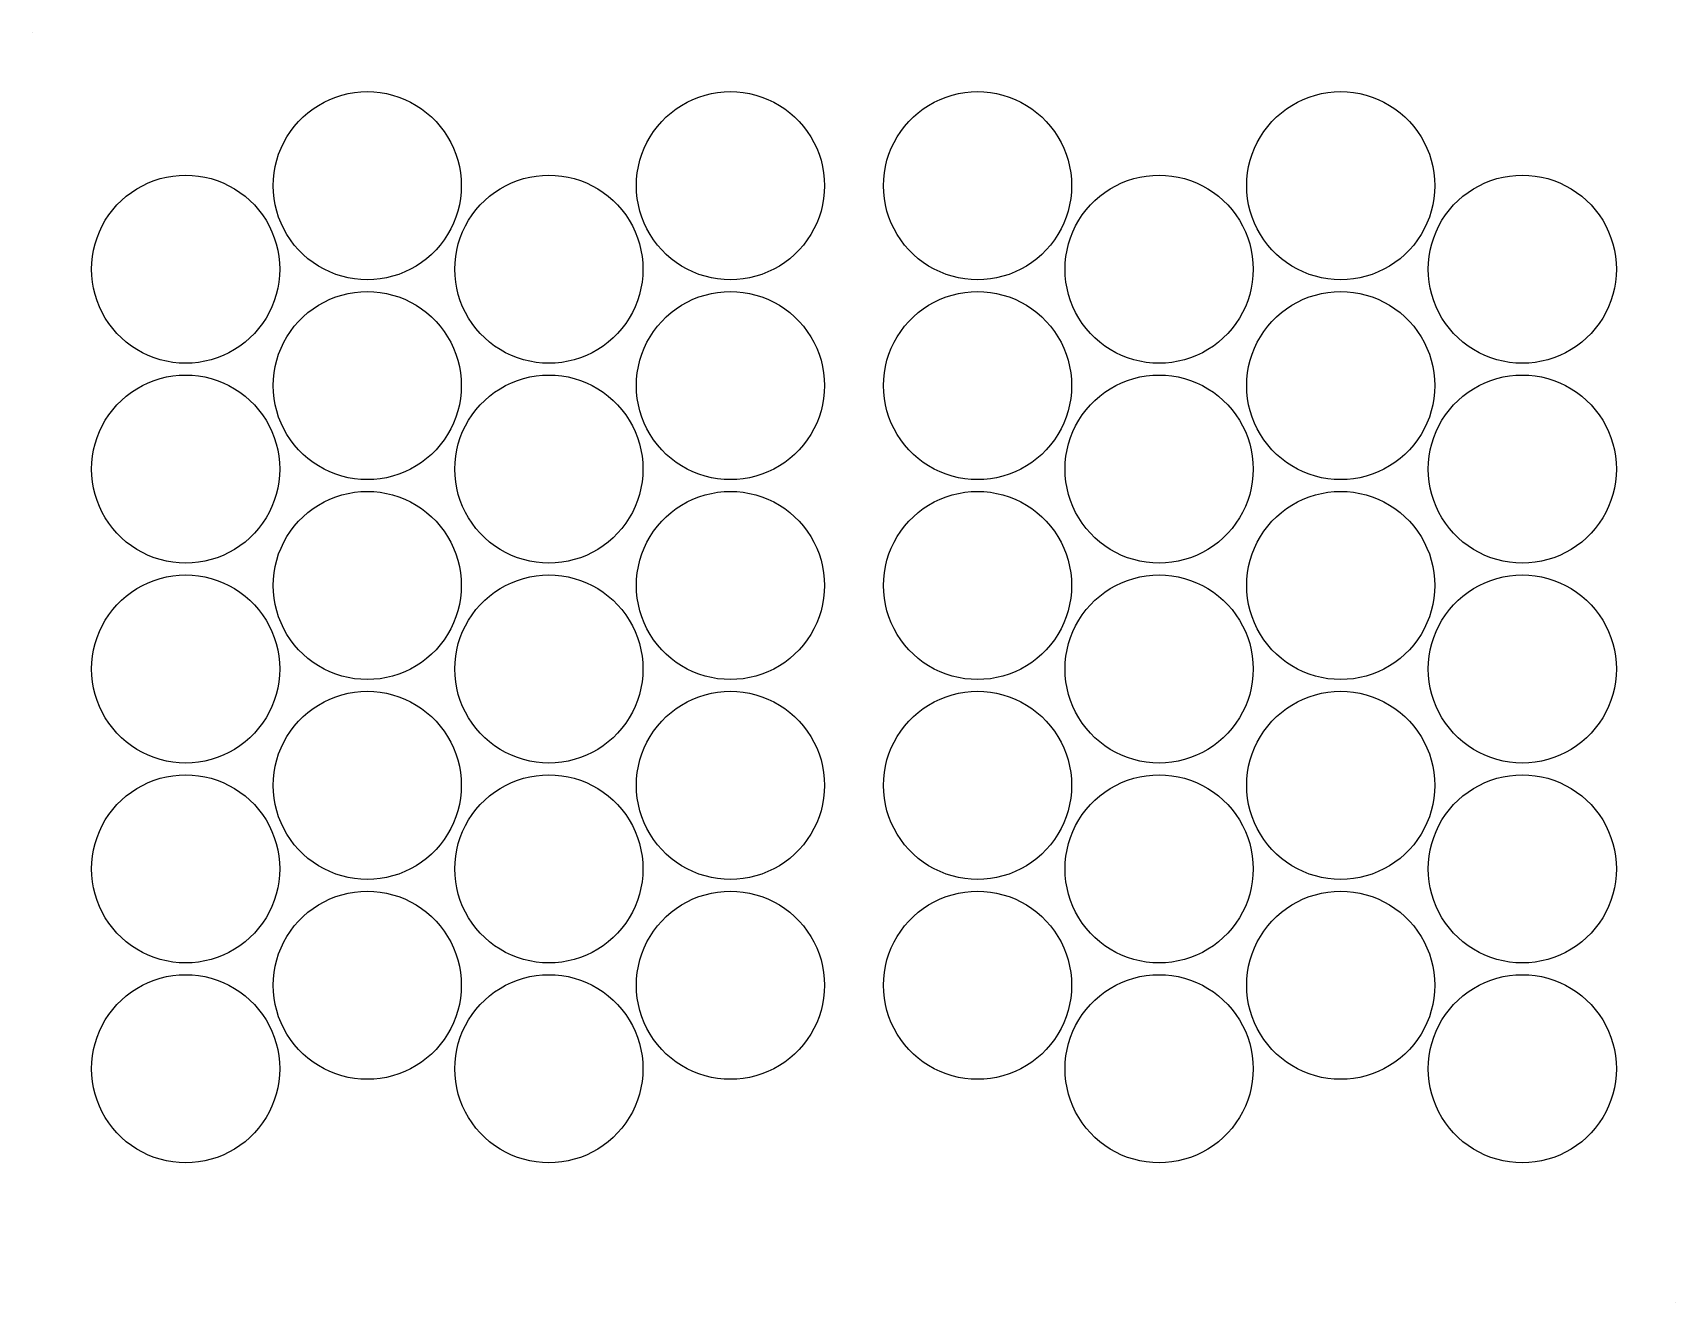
# Model space of a CAD drawing. Extents: x 0 to 279, y 0 to 216.
import ezdxf

# ---------------------------------------------------------------- set-up
doc = ezdxf.new("R2010")
doc.units = 0
doc.layers.add('ANCHOR', color=7, linetype='CONTINUOUS')
doc.layers.add('CUT', color=1, linetype='CONTINUOUS')

msp = doc.modelspace()

# ---------------------------------------------------------------- linework, layer by layer
at = {"layer": 'ANCHOR'}
for points in [[(0, 215.9), (0.01, 215.9), (0.01, 215.89), (0, 215.89)], [(279.39, 0.01), (279.4, 0.01), (279.4, 0), (279.39, 0)]]:
    msp.add_lwpolyline(points, close=True, dxfattribs=at)
at = {"layer": 'CUT'}
for points in [[(72.895, 189.9), (72.8577, 188.8081), (72.746, 187.7213), (72.5603, 186.6447), (72.3017, 185.5833), (71.9712, 184.5419), (71.5704, 183.5256), (71.1012, 182.539), (70.5657, 181.5867), (69.9665, 180.6731), (69.3064, 179.8026), (68.5884, 178.9791), (67.8159, 178.2066), (66.9924, 177.4886), (66.1219, 176.8285), (65.2083, 176.2293), (64.256, 175.6938), (63.2694, 175.2246), (62.2531, 174.8238), (61.2117, 174.4933), (60.1503, 174.2347), (59.0737, 174.049), (57.9869, 173.9373), (56.895, 173.9), (55.8031, 173.9373), (54.7163, 174.049), (53.6397, 174.2347), (52.5783, 174.4933), (51.5369, 174.8238), (50.5206, 175.2246), (49.534, 175.6938), (48.5817, 176.2293), (47.6681, 176.8285), (46.7976, 177.4886), (45.9741, 178.2066), (45.2016, 178.9791), (44.4836, 179.8026), (43.8235, 180.6731), (43.2243, 181.5867), (42.6888, 182.539), (42.2196, 183.5256), (41.8188, 184.5419), (41.4883, 185.5833), (41.2297, 186.6447), (41.044, 187.7213), (40.9323, 188.8081), (40.895, 189.9), (40.9323, 190.9919), (41.044, 192.0787), (41.2297, 193.1553), (41.4883, 194.2167), (41.8188, 195.2581), (42.2196, 196.2744), (42.6888, 197.261), (43.2243, 198.2133), (43.8235, 199.1269), (44.4836, 199.9974), (45.2016, 200.8209), (45.9741, 201.5934), (46.7976, 202.3114), (47.6681, 202.9715), (48.5817, 203.5707), (49.534, 204.1062), (50.5206, 204.5754), (51.5369, 204.9762), (52.5783, 205.3067), (53.6397, 205.5653), (54.7163, 205.751), (55.8031, 205.8627), (56.895, 205.9), (57.9869, 205.8627), (59.0737, 205.751), (60.1503, 205.5653), (61.2117, 205.3067), (62.2531, 204.9762), (63.2694, 204.5754), (64.256, 204.1062), (65.2083, 203.5707), (66.1219, 202.9715), (66.9924, 202.3114), (67.8159, 201.5934), (68.5884, 200.8209), (69.3064, 199.9974), (69.9665, 199.1269), (70.5657, 198.2133), (71.1012, 197.261), (71.5704, 196.2744), (71.9712, 195.2581), (72.3017, 194.2167), (72.5603, 193.1553), (72.746, 192.0787), (72.8577, 190.9919)], [(134.684, 189.9), (134.6467, 188.8081), (134.535, 187.7213), (134.3493, 186.6447), (134.0907, 185.5833), (133.7602, 184.5419), (133.3594, 183.5256), (132.8902, 182.539), (132.3547, 181.5867), (131.7555, 180.6731), (131.0954, 179.8026), (130.3774, 178.9791), (129.6049, 178.2066), (128.7814, 177.4886), (127.9109, 176.8285), (126.9973, 176.2293), (126.045, 175.6938), (125.0584, 175.2246), (124.0421, 174.8238), (123.0007, 174.4933), (121.9393, 174.2347), (120.8627, 174.049), (119.7759, 173.9373), (118.684, 173.9), (117.5921, 173.9373), (116.5053, 174.049), (115.4287, 174.2347), (114.3673, 174.4933), (113.3259, 174.8238), (112.3096, 175.2246), (111.323, 175.6938), (110.3707, 176.2293), (109.4571, 176.8285), (108.5866, 177.4886), (107.7631, 178.2066), (106.9906, 178.9791), (106.2726, 179.8026), (105.6125, 180.6731), (105.0133, 181.5867), (104.4778, 182.539), (104.0086, 183.5256), (103.6078, 184.5419), (103.2773, 185.5833), (103.0187, 186.6447), (102.833, 187.7213), (102.7213, 188.8081), (102.684, 189.9), (102.7213, 190.9919), (102.833, 192.0787), (103.0187, 193.1553), (103.2773, 194.2167), (103.6078, 195.2581), (104.0086, 196.2744), (104.4778, 197.261), (105.0133, 198.2133), (105.6125, 199.1269), (106.2726, 199.9974), (106.9906, 200.8209), (107.7631, 201.5934), (108.5866, 202.3114), (109.4571, 202.9715), (110.3707, 203.5707), (111.323, 204.1062), (112.3096, 204.5754), (113.3259, 204.9762), (114.3673, 205.3067), (115.4287, 205.5653), (116.5053, 205.751), (117.5921, 205.8627), (118.684, 205.9), (119.7759, 205.8627), (120.8627, 205.751), (121.9393, 205.5653), (123.0007, 205.3067), (124.0421, 204.9762), (125.0584, 204.5754), (126.045, 204.1062), (126.9973, 203.5707), (127.9109, 202.9715), (128.7814, 202.3114), (129.6049, 201.5934), (130.3774, 200.8209), (131.0954, 199.9974), (131.7555, 199.1269), (132.3547, 198.2133), (132.8902, 197.261), (133.3594, 196.2744), (133.7602, 195.2581), (134.0907, 194.2167), (134.3493, 193.1553), (134.535, 192.0787), (134.6467, 190.9919)], [(176.716, 189.9), (176.6787, 188.8081), (176.567, 187.7213), (176.3813, 186.6447), (176.1227, 185.5833), (175.7922, 184.5419), (175.3914, 183.5256), (174.9222, 182.539), (174.3867, 181.5867), (173.7875, 180.6731), (173.1274, 179.8026), (172.4094, 178.9791), (171.6369, 178.2066), (170.8134, 177.4886), (169.9429, 176.8285), (169.0293, 176.2293), (168.077, 175.6938), (167.0904, 175.2246), (166.0741, 174.8238), (165.0327, 174.4933), (163.9713, 174.2347), (162.8947, 174.049), (161.8079, 173.9373), (160.716, 173.9), (159.6241, 173.9373), (158.5373, 174.049), (157.4607, 174.2347), (156.3993, 174.4933), (155.3579, 174.8238), (154.3416, 175.2246), (153.355, 175.6938), (152.4027, 176.2293), (151.4891, 176.8285), (150.6186, 177.4886), (149.7951, 178.2066), (149.0226, 178.9791), (148.3046, 179.8026), (147.6445, 180.6731), (147.0453, 181.5867), (146.5098, 182.539), (146.0406, 183.5256), (145.6398, 184.5419), (145.3093, 185.5833), (145.0507, 186.6447), (144.865, 187.7213), (144.7533, 188.8081), (144.716, 189.9), (144.7533, 190.9919), (144.865, 192.0787), (145.0507, 193.1553), (145.3093, 194.2167), (145.6398, 195.2581), (146.0406, 196.2744), (146.5098, 197.261), (147.0453, 198.2133), (147.6445, 199.1269), (148.3046, 199.9974), (149.0226, 200.8209), (149.7951, 201.5934), (150.6186, 202.3114), (151.4891, 202.9715), (152.4027, 203.5707), (153.355, 204.1062), (154.3416, 204.5754), (155.3579, 204.9762), (156.3993, 205.3067), (157.4607, 205.5653), (158.5373, 205.751), (159.6241, 205.8627), (160.716, 205.9), (161.8079, 205.8627), (162.8947, 205.751), (163.9713, 205.5653), (165.0327, 205.3067), (166.0741, 204.9762), (167.0904, 204.5754), (168.077, 204.1062), (169.0293, 203.5707), (169.9429, 202.9715), (170.8134, 202.3114), (171.6369, 201.5934), (172.4094, 200.8209), (173.1274, 199.9974), (173.7875, 199.1269), (174.3867, 198.2133), (174.9222, 197.261), (175.3914, 196.2744), (175.7922, 195.2581), (176.1227, 194.2167), (176.3813, 193.1553), (176.567, 192.0787), (176.6787, 190.9919)], [(238.505, 189.9), (238.4677, 188.8081), (238.356, 187.7213), (238.1703, 186.6447), (237.9117, 185.5833), (237.5812, 184.5419), (237.1804, 183.5256), (236.7112, 182.539), (236.1757, 181.5867), (235.5765, 180.6731), (234.9164, 179.8026), (234.1984, 178.9791), (233.4259, 178.2066), (232.6024, 177.4886), (231.7319, 176.8285), (230.8183, 176.2293), (229.866, 175.6938), (228.8794, 175.2246), (227.8631, 174.8238), (226.8217, 174.4933), (225.7603, 174.2347), (224.6837, 174.049), (223.5969, 173.9373), (222.505, 173.9), (221.4131, 173.9373), (220.3263, 174.049), (219.2497, 174.2347), (218.1883, 174.4933), (217.1469, 174.8238), (216.1306, 175.2246), (215.144, 175.6938), (214.1917, 176.2293), (213.2781, 176.8285), (212.4076, 177.4886), (211.5841, 178.2066), (210.8116, 178.9791), (210.0936, 179.8026), (209.4335, 180.6731), (208.8343, 181.5867), (208.2988, 182.539), (207.8296, 183.5256), (207.4288, 184.5419), (207.0983, 185.5833), (206.8397, 186.6447), (206.654, 187.7213), (206.5423, 188.8081), (206.505, 189.9), (206.5423, 190.9919), (206.654, 192.0787), (206.8397, 193.1553), (207.0983, 194.2167), (207.4288, 195.2581), (207.8296, 196.2744), (208.2988, 197.261), (208.8343, 198.2133), (209.4335, 199.1269), (210.0936, 199.9974), (210.8116, 200.8209), (211.5841, 201.5934), (212.4076, 202.3114), (213.2781, 202.9715), (214.1917, 203.5707), (215.144, 204.1062), (216.1306, 204.5754), (217.1469, 204.9762), (218.1883, 205.3067), (219.2497, 205.5653), (220.3263, 205.751), (221.4131, 205.8627), (222.505, 205.9), (223.5969, 205.8627), (224.6837, 205.751), (225.7603, 205.5653), (226.8217, 205.3067), (227.8631, 204.9762), (228.8794, 204.5754), (229.866, 204.1062), (230.8183, 203.5707), (231.7319, 202.9715), (232.6024, 202.3114), (233.4259, 201.5934), (234.1984, 200.8209), (234.9164, 199.9974), (235.5765, 199.1269), (236.1757, 198.2133), (236.7112, 197.261), (237.1804, 196.2744), (237.5812, 195.2581), (237.9117, 194.2167), (238.1703, 193.1553), (238.356, 192.0787), (238.4677, 190.9919)], [(42, 175.7), (41.9627, 174.6081), (41.851, 173.5213), (41.6653, 172.4447), (41.4067, 171.3833), (41.0762, 170.3419), (40.6754, 169.3256), (40.2062, 168.339), (39.6707, 167.3867), (39.0715, 166.4731), (38.4114, 165.6026), (37.6934, 164.7791), (36.9209, 164.0066), (36.0974, 163.2886), (35.2269, 162.6285), (34.3133, 162.0293), (33.361, 161.4938), (32.3744, 161.0246), (31.3581, 160.6238), (30.3167, 160.2933), (29.2553, 160.0347), (28.1787, 159.849), (27.0919, 159.7373), (26, 159.7), (24.9081, 159.7373), (23.8213, 159.849), (22.7447, 160.0347), (21.6833, 160.2933), (20.6419, 160.6238), (19.6256, 161.0246), (18.639, 161.4938), (17.6867, 162.0293), (16.7731, 162.6285), (15.9026, 163.2886), (15.0791, 164.0066), (14.3066, 164.7791), (13.5886, 165.6026), (12.9285, 166.4731), (12.3293, 167.3867), (11.7938, 168.339), (11.3246, 169.3256), (10.9238, 170.3419), (10.5933, 171.3833), (10.3347, 172.4447), (10.149, 173.5213), (10.0373, 174.6081), (10, 175.7), (10.0373, 176.7919), (10.149, 177.8787), (10.3347, 178.9553), (10.5933, 180.0167), (10.9238, 181.0581), (11.3246, 182.0744), (11.7938, 183.061), (12.3293, 184.0133), (12.9285, 184.9269), (13.5886, 185.7974), (14.3066, 186.6209), (15.0791, 187.3934), (15.9026, 188.1114), (16.7731, 188.7715), (17.6867, 189.3707), (18.639, 189.9062), (19.6256, 190.3754), (20.6419, 190.7762), (21.6833, 191.1067), (22.7447, 191.3653), (23.8213, 191.551), (24.9081, 191.6627), (26, 191.7), (27.0919, 191.6627), (28.1787, 191.551), (29.2553, 191.3653), (30.3167, 191.1067), (31.3581, 190.7762), (32.3744, 190.3754), (33.361, 189.9062), (34.3133, 189.3707), (35.2269, 188.7715), (36.0974, 188.1114), (36.9209, 187.3934), (37.6934, 186.6209), (38.4114, 185.7974), (39.0715, 184.9269), (39.6707, 184.0133), (40.2062, 183.061), (40.6754, 182.0744), (41.0762, 181.0581), (41.4067, 180.0167), (41.6653, 178.9553), (41.851, 177.8787), (41.9627, 176.7919)], [(103.789, 175.7), (103.7517, 174.6081), (103.64, 173.5213), (103.4543, 172.4447), (103.1957, 171.3833), (102.8652, 170.3419), (102.4644, 169.3256), (101.9952, 168.339), (101.4597, 167.3867), (100.8605, 166.4731), (100.2004, 165.6026), (99.4824, 164.7791), (98.7099, 164.0066), (97.8864, 163.2886), (97.0159, 162.6285), (96.1023, 162.0293), (95.15, 161.4938), (94.1634, 161.0246), (93.1471, 160.6238), (92.1057, 160.2933), (91.0443, 160.0347), (89.9677, 159.849), (88.8809, 159.7373), (87.789, 159.7), (86.6971, 159.7373), (85.6103, 159.849), (84.5337, 160.0347), (83.4723, 160.2933), (82.4309, 160.6238), (81.4146, 161.0246), (80.428, 161.4938), (79.4757, 162.0293), (78.5621, 162.6285), (77.6916, 163.2886), (76.8681, 164.0066), (76.0956, 164.7791), (75.3776, 165.6026), (74.7175, 166.4731), (74.1183, 167.3867), (73.5828, 168.339), (73.1136, 169.3256), (72.7128, 170.3419), (72.3823, 171.3833), (72.1237, 172.4447), (71.938, 173.5213), (71.8263, 174.6081), (71.789, 175.7), (71.8263, 176.7919), (71.938, 177.8787), (72.1237, 178.9553), (72.3823, 180.0167), (72.7128, 181.0581), (73.1136, 182.0744), (73.5828, 183.061), (74.1183, 184.0133), (74.7175, 184.9269), (75.3776, 185.7974), (76.0956, 186.6209), (76.8681, 187.3934), (77.6916, 188.1114), (78.5621, 188.7715), (79.4757, 189.3707), (80.428, 189.9062), (81.4146, 190.3754), (82.4309, 190.7762), (83.4723, 191.1067), (84.5337, 191.3653), (85.6103, 191.551), (86.6971, 191.6627), (87.789, 191.7), (88.8809, 191.6627), (89.9677, 191.551), (91.0443, 191.3653), (92.1057, 191.1067), (93.1471, 190.7762), (94.1634, 190.3754), (95.15, 189.9062), (96.1023, 189.3707), (97.0159, 188.7715), (97.8864, 188.1114), (98.7099, 187.3934), (99.4824, 186.6209), (100.2004, 185.7974), (100.8605, 184.9269), (101.4597, 184.0133), (101.9952, 183.061), (102.4644, 182.0744), (102.8652, 181.0581), (103.1957, 180.0167), (103.4543, 178.9553), (103.64, 177.8787), (103.7517, 176.7919)], [(207.611, 175.7), (207.5737, 174.6081), (207.462, 173.5213), (207.2763, 172.4447), (207.0177, 171.3833), (206.6872, 170.3419), (206.2864, 169.3256), (205.8172, 168.339), (205.2817, 167.3867), (204.6825, 166.4731), (204.0224, 165.6026), (203.3044, 164.7791), (202.5319, 164.0066), (201.7084, 163.2886), (200.8379, 162.6285), (199.9243, 162.0293), (198.972, 161.4938), (197.9854, 161.0246), (196.9691, 160.6238), (195.9277, 160.2933), (194.8663, 160.0347), (193.7897, 159.849), (192.7029, 159.7373), (191.611, 159.7), (190.5191, 159.7373), (189.4323, 159.849), (188.3557, 160.0347), (187.2943, 160.2933), (186.2529, 160.6238), (185.2366, 161.0246), (184.25, 161.4938), (183.2977, 162.0293), (182.3841, 162.6285), (181.5136, 163.2886), (180.6901, 164.0066), (179.9176, 164.7791), (179.1996, 165.6026), (178.5395, 166.4731), (177.9403, 167.3867), (177.4048, 168.339), (176.9356, 169.3256), (176.5348, 170.3419), (176.2043, 171.3833), (175.9457, 172.4447), (175.76, 173.5213), (175.6483, 174.6081), (175.611, 175.7), (175.6483, 176.7919), (175.76, 177.8787), (175.9457, 178.9553), (176.2043, 180.0167), (176.5348, 181.0581), (176.9356, 182.0744), (177.4048, 183.061), (177.9403, 184.0133), (178.5395, 184.9269), (179.1996, 185.7974), (179.9176, 186.6209), (180.6901, 187.3934), (181.5136, 188.1114), (182.3841, 188.7715), (183.2977, 189.3707), (184.25, 189.9062), (185.2366, 190.3754), (186.2529, 190.7762), (187.2943, 191.1067), (188.3557, 191.3653), (189.4323, 191.551), (190.5191, 191.6627), (191.611, 191.7), (192.7029, 191.6627), (193.7897, 191.551), (194.8663, 191.3653), (195.9277, 191.1067), (196.9691, 190.7762), (197.9854, 190.3754), (198.972, 189.9062), (199.9243, 189.3707), (200.8379, 188.7715), (201.7084, 188.1114), (202.5319, 187.3934), (203.3044, 186.6209), (204.0224, 185.7974), (204.6825, 184.9269), (205.2817, 184.0133), (205.8172, 183.061), (206.2864, 182.0744), (206.6872, 181.0581), (207.0177, 180.0167), (207.2763, 178.9553), (207.462, 177.8787), (207.5737, 176.7919)], [(269.4, 175.7), (269.3627, 174.6081), (269.251, 173.5213), (269.0653, 172.4447), (268.8067, 171.3833), (268.4762, 170.3419), (268.0754, 169.3256), (267.6062, 168.339), (267.0707, 167.3867), (266.4715, 166.4731), (265.8114, 165.6026), (265.0934, 164.7791), (264.3209, 164.0066), (263.4974, 163.2886), (262.6269, 162.6285), (261.7133, 162.0293), (260.761, 161.4938), (259.7744, 161.0246), (258.7581, 160.6238), (257.7167, 160.2933), (256.6553, 160.0347), (255.5787, 159.849), (254.4919, 159.7373), (253.4, 159.7), (252.3081, 159.7373), (251.2213, 159.849), (250.1447, 160.0347), (249.0833, 160.2933), (248.0419, 160.6238), (247.0256, 161.0246), (246.039, 161.4938), (245.0867, 162.0293), (244.1731, 162.6285), (243.3026, 163.2886), (242.4791, 164.0066), (241.7066, 164.7791), (240.9886, 165.6026), (240.3285, 166.4731), (239.7293, 167.3867), (239.1938, 168.339), (238.7246, 169.3256), (238.3238, 170.3419), (237.9933, 171.3833), (237.7347, 172.4447), (237.549, 173.5213), (237.4373, 174.6081), (237.4, 175.7), (237.4373, 176.7919), (237.549, 177.8787), (237.7347, 178.9553), (237.9933, 180.0167), (238.3238, 181.0581), (238.7246, 182.0744), (239.1938, 183.061), (239.7293, 184.0133), (240.3285, 184.9269), (240.9886, 185.7974), (241.7066, 186.6209), (242.4791, 187.3934), (243.3026, 188.1114), (244.1731, 188.7715), (245.0867, 189.3707), (246.039, 189.9062), (247.0256, 190.3754), (248.0419, 190.7762), (249.0833, 191.1067), (250.1447, 191.3653), (251.2213, 191.551), (252.3081, 191.6627), (253.4, 191.7), (254.4919, 191.6627), (255.5787, 191.551), (256.6553, 191.3653), (257.7167, 191.1067), (258.7581, 190.7762), (259.7744, 190.3754), (260.761, 189.9062), (261.7133, 189.3707), (262.6269, 188.7715), (263.4974, 188.1114), (264.3209, 187.3934), (265.0934, 186.6209), (265.8114, 185.7974), (266.4715, 184.9269), (267.0707, 184.0133), (267.6062, 183.061), (268.0754, 182.0744), (268.4762, 181.0581), (268.8067, 180.0167), (269.0653, 178.9553), (269.251, 177.8787), (269.3627, 176.7919)], [(72.895, 155.9), (72.8577, 154.8081), (72.746, 153.7213), (72.5603, 152.6447), (72.3017, 151.5833), (71.9712, 150.5419), (71.5704, 149.5256), (71.1012, 148.539), (70.5657, 147.5867), (69.9665, 146.6731), (69.3064, 145.8026), (68.5884, 144.9791), (67.8159, 144.2066), (66.9924, 143.4886), (66.1219, 142.8285), (65.2083, 142.2293), (64.256, 141.6938), (63.2694, 141.2246), (62.2531, 140.8238), (61.2117, 140.4933), (60.1503, 140.2347), (59.0737, 140.049), (57.9869, 139.9373), (56.895, 139.9), (55.8031, 139.9373), (54.7163, 140.049), (53.6397, 140.2347), (52.5783, 140.4933), (51.5369, 140.8238), (50.5206, 141.2246), (49.534, 141.6938), (48.5817, 142.2293), (47.6681, 142.8285), (46.7976, 143.4886), (45.9741, 144.2066), (45.2016, 144.9791), (44.4836, 145.8026), (43.8235, 146.6731), (43.2243, 147.5867), (42.6888, 148.539), (42.2196, 149.5256), (41.8188, 150.5419), (41.4883, 151.5833), (41.2297, 152.6447), (41.044, 153.7213), (40.9323, 154.8081), (40.895, 155.9), (40.9323, 156.9919), (41.044, 158.0787), (41.2297, 159.1553), (41.4883, 160.2167), (41.8188, 161.2581), (42.2196, 162.2744), (42.6888, 163.261), (43.2243, 164.2133), (43.8235, 165.1269), (44.4836, 165.9974), (45.2016, 166.8209), (45.9741, 167.5934), (46.7976, 168.3114), (47.6681, 168.9715), (48.5817, 169.5707), (49.534, 170.1062), (50.5206, 170.5754), (51.5369, 170.9762), (52.5783, 171.3067), (53.6397, 171.5653), (54.7163, 171.751), (55.8031, 171.8627), (56.895, 171.9), (57.9869, 171.8627), (59.0737, 171.751), (60.1503, 171.5653), (61.2117, 171.3067), (62.2531, 170.9762), (63.2694, 170.5754), (64.256, 170.1062), (65.2083, 169.5707), (66.1219, 168.9715), (66.9924, 168.3114), (67.8159, 167.5934), (68.5884, 166.8209), (69.3064, 165.9974), (69.9665, 165.1269), (70.5657, 164.2133), (71.1012, 163.261), (71.5704, 162.2744), (71.9712, 161.2581), (72.3017, 160.2167), (72.5603, 159.1553), (72.746, 158.0787), (72.8577, 156.9919)], [(134.684, 155.9), (134.6467, 154.8081), (134.535, 153.7213), (134.3493, 152.6447), (134.0907, 151.5833), (133.7602, 150.5419), (133.3594, 149.5256), (132.8902, 148.539), (132.3547, 147.5867), (131.7555, 146.6731), (131.0954, 145.8026), (130.3774, 144.9791), (129.6049, 144.2066), (128.7814, 143.4886), (127.9109, 142.8285), (126.9973, 142.2293), (126.045, 141.6938), (125.0584, 141.2246), (124.0421, 140.8238), (123.0007, 140.4933), (121.9393, 140.2347), (120.8627, 140.049), (119.7759, 139.9373), (118.684, 139.9), (117.5921, 139.9373), (116.5053, 140.049), (115.4287, 140.2347), (114.3673, 140.4933), (113.3259, 140.8238), (112.3096, 141.2246), (111.323, 141.6938), (110.3707, 142.2293), (109.4571, 142.8285), (108.5866, 143.4886), (107.7631, 144.2066), (106.9906, 144.9791), (106.2726, 145.8026), (105.6125, 146.6731), (105.0133, 147.5867), (104.4778, 148.539), (104.0086, 149.5256), (103.6078, 150.5419), (103.2773, 151.5833), (103.0187, 152.6447), (102.833, 153.7213), (102.7213, 154.8081), (102.684, 155.9), (102.7213, 156.9919), (102.833, 158.0787), (103.0187, 159.1553), (103.2773, 160.2167), (103.6078, 161.2581), (104.0086, 162.2744), (104.4778, 163.261), (105.0133, 164.2133), (105.6125, 165.1269), (106.2726, 165.9974), (106.9906, 166.8209), (107.7631, 167.5934), (108.5866, 168.3114), (109.4571, 168.9715), (110.3707, 169.5707), (111.323, 170.1062), (112.3096, 170.5754), (113.3259, 170.9762), (114.3673, 171.3067), (115.4287, 171.5653), (116.5053, 171.751), (117.5921, 171.8627), (118.684, 171.9), (119.7759, 171.8627), (120.8627, 171.751), (121.9393, 171.5653), (123.0007, 171.3067), (124.0421, 170.9762), (125.0584, 170.5754), (126.045, 170.1062), (126.9973, 169.5707), (127.9109, 168.9715), (128.7814, 168.3114), (129.6049, 167.5934), (130.3774, 166.8209), (131.0954, 165.9974), (131.7555, 165.1269), (132.3547, 164.2133), (132.8902, 163.261), (133.3594, 162.2744), (133.7602, 161.2581), (134.0907, 160.2167), (134.3493, 159.1553), (134.535, 158.0787), (134.6467, 156.9919)], [(176.716, 155.9), (176.6787, 154.8081), (176.567, 153.7213), (176.3813, 152.6447), (176.1227, 151.5833), (175.7922, 150.5419), (175.3914, 149.5256), (174.9222, 148.539), (174.3867, 147.5867), (173.7875, 146.6731), (173.1274, 145.8026), (172.4094, 144.9791), (171.6369, 144.2066), (170.8134, 143.4886), (169.9429, 142.8285), (169.0293, 142.2293), (168.077, 141.6938), (167.0904, 141.2246), (166.0741, 140.8238), (165.0327, 140.4933), (163.9713, 140.2347), (162.8947, 140.049), (161.8079, 139.9373), (160.716, 139.9), (159.6241, 139.9373), (158.5373, 140.049), (157.4607, 140.2347), (156.3993, 140.4933), (155.3579, 140.8238), (154.3416, 141.2246), (153.355, 141.6938), (152.4027, 142.2293), (151.4891, 142.8285), (150.6186, 143.4886), (149.7951, 144.2066), (149.0226, 144.9791), (148.3046, 145.8026), (147.6445, 146.6731), (147.0453, 147.5867), (146.5098, 148.539), (146.0406, 149.5256), (145.6398, 150.5419), (145.3093, 151.5833), (145.0507, 152.6447), (144.865, 153.7213), (144.7533, 154.8081), (144.716, 155.9), (144.7533, 156.9919), (144.865, 158.0787), (145.0507, 159.1553), (145.3093, 160.2167), (145.6398, 161.2581), (146.0406, 162.2744), (146.5098, 163.261), (147.0453, 164.2133), (147.6445, 165.1269), (148.3046, 165.9974), (149.0226, 166.8209), (149.7951, 167.5934), (150.6186, 168.3114), (151.4891, 168.9715), (152.4027, 169.5707), (153.355, 170.1062), (154.3416, 170.5754), (155.3579, 170.9762), (156.3993, 171.3067), (157.4607, 171.5653), (158.5373, 171.751), (159.6241, 171.8627), (160.716, 171.9), (161.8079, 171.8627), (162.8947, 171.751), (163.9713, 171.5653), (165.0327, 171.3067), (166.0741, 170.9762), (167.0904, 170.5754), (168.077, 170.1062), (169.0293, 169.5707), (169.9429, 168.9715), (170.8134, 168.3114), (171.6369, 167.5934), (172.4094, 166.8209), (173.1274, 165.9974), (173.7875, 165.1269), (174.3867, 164.2133), (174.9222, 163.261), (175.3914, 162.2744), (175.7922, 161.2581), (176.1227, 160.2167), (176.3813, 159.1553), (176.567, 158.0787), (176.6787, 156.9919)], [(238.505, 155.9), (238.4677, 154.8081), (238.356, 153.7213), (238.1703, 152.6447), (237.9117, 151.5833), (237.5812, 150.5419), (237.1804, 149.5256), (236.7112, 148.539), (236.1757, 147.5867), (235.5765, 146.6731), (234.9164, 145.8026), (234.1984, 144.9791), (233.4259, 144.2066), (232.6024, 143.4886), (231.7319, 142.8285), (230.8183, 142.2293), (229.866, 141.6938), (228.8794, 141.2246), (227.8631, 140.8238), (226.8217, 140.4933), (225.7603, 140.2347), (224.6837, 140.049), (223.5969, 139.9373), (222.505, 139.9), (221.4131, 139.9373), (220.3263, 140.049), (219.2497, 140.2347), (218.1883, 140.4933), (217.1469, 140.8238), (216.1306, 141.2246), (215.144, 141.6938), (214.1917, 142.2293), (213.2781, 142.8285), (212.4076, 143.4886), (211.5841, 144.2066), (210.8116, 144.9791), (210.0936, 145.8026), (209.4335, 146.6731), (208.8343, 147.5867), (208.2988, 148.539), (207.8296, 149.5256), (207.4288, 150.5419), (207.0983, 151.5833), (206.8397, 152.6447), (206.654, 153.7213), (206.5423, 154.8081), (206.505, 155.9), (206.5423, 156.9919), (206.654, 158.0787), (206.8397, 159.1553), (207.0983, 160.2167), (207.4288, 161.2581), (207.8296, 162.2744), (208.2988, 163.261), (208.8343, 164.2133), (209.4335, 165.1269), (210.0936, 165.9974), (210.8116, 166.8209), (211.5841, 167.5934), (212.4076, 168.3114), (213.2781, 168.9715), (214.1917, 169.5707), (215.144, 170.1062), (216.1306, 170.5754), (217.1469, 170.9762), (218.1883, 171.3067), (219.2497, 171.5653), (220.3263, 171.751), (221.4131, 171.8627), (222.505, 171.9), (223.5969, 171.8627), (224.6837, 171.751), (225.7603, 171.5653), (226.8217, 171.3067), (227.8631, 170.9762), (228.8794, 170.5754), (229.866, 170.1062), (230.8183, 169.5707), (231.7319, 168.9715), (232.6024, 168.3114), (233.4259, 167.5934), (234.1984, 166.8209), (234.9164, 165.9974), (235.5765, 165.1269), (236.1757, 164.2133), (236.7112, 163.261), (237.1804, 162.2744), (237.5812, 161.2581), (237.9117, 160.2167), (238.1703, 159.1553), (238.356, 158.0787), (238.4677, 156.9919)], [(42, 141.7), (41.9627, 140.6081), (41.851, 139.5213), (41.6653, 138.4447), (41.4067, 137.3833), (41.0762, 136.3419), (40.6754, 135.3256), (40.2062, 134.339), (39.6707, 133.3867), (39.0715, 132.4731), (38.4114, 131.6026), (37.6934, 130.7791), (36.9209, 130.0066), (36.0974, 129.2886), (35.2269, 128.6285), (34.3133, 128.0293), (33.361, 127.4938), (32.3744, 127.0246), (31.3581, 126.6238), (30.3167, 126.2933), (29.2553, 126.0347), (28.1787, 125.849), (27.0919, 125.7373), (26, 125.7), (24.9081, 125.7373), (23.8213, 125.849), (22.7447, 126.0347), (21.6833, 126.2933), (20.6419, 126.6238), (19.6256, 127.0246), (18.639, 127.4938), (17.6867, 128.0293), (16.7731, 128.6285), (15.9026, 129.2886), (15.0791, 130.0066), (14.3066, 130.7791), (13.5886, 131.6026), (12.9285, 132.4731), (12.3293, 133.3867), (11.7938, 134.339), (11.3246, 135.3256), (10.9238, 136.3419), (10.5933, 137.3833), (10.3347, 138.4447), (10.149, 139.5213), (10.0373, 140.6081), (10, 141.7), (10.0373, 142.7919), (10.149, 143.8787), (10.3347, 144.9553), (10.5933, 146.0167), (10.9238, 147.0581), (11.3246, 148.0744), (11.7938, 149.061), (12.3293, 150.0133), (12.9285, 150.9269), (13.5886, 151.7974), (14.3066, 152.6209), (15.0791, 153.3934), (15.9026, 154.1114), (16.7731, 154.7715), (17.6867, 155.3707), (18.639, 155.9062), (19.6256, 156.3754), (20.6419, 156.7762), (21.6833, 157.1067), (22.7447, 157.3653), (23.8213, 157.551), (24.9081, 157.6627), (26, 157.7), (27.0919, 157.6627), (28.1787, 157.551), (29.2553, 157.3653), (30.3167, 157.1067), (31.3581, 156.7762), (32.3744, 156.3754), (33.361, 155.9062), (34.3133, 155.3707), (35.2269, 154.7715), (36.0974, 154.1114), (36.9209, 153.3934), (37.6934, 152.6209), (38.4114, 151.7974), (39.0715, 150.9269), (39.6707, 150.0133), (40.2062, 149.061), (40.6754, 148.0744), (41.0762, 147.0581), (41.4067, 146.0167), (41.6653, 144.9553), (41.851, 143.8787), (41.9627, 142.7919)], [(103.789, 141.7), (103.7517, 140.6081), (103.64, 139.5213), (103.4543, 138.4447), (103.1957, 137.3833), (102.8652, 136.3419), (102.4644, 135.3256), (101.9952, 134.339), (101.4597, 133.3867), (100.8605, 132.4731), (100.2004, 131.6026), (99.4824, 130.7791), (98.7099, 130.0066), (97.8864, 129.2886), (97.0159, 128.6285), (96.1023, 128.0293), (95.15, 127.4938), (94.1634, 127.0246), (93.1471, 126.6238), (92.1057, 126.2933), (91.0443, 126.0347), (89.9677, 125.849), (88.8809, 125.7373), (87.789, 125.7), (86.6971, 125.7373), (85.6103, 125.849), (84.5337, 126.0347), (83.4723, 126.2933), (82.4309, 126.6238), (81.4146, 127.0246), (80.428, 127.4938), (79.4757, 128.0293), (78.5621, 128.6285), (77.6916, 129.2886), (76.8681, 130.0066), (76.0956, 130.7791), (75.3776, 131.6026), (74.7175, 132.4731), (74.1183, 133.3867), (73.5828, 134.339), (73.1136, 135.3256), (72.7128, 136.3419), (72.3823, 137.3833), (72.1237, 138.4447), (71.938, 139.5213), (71.8263, 140.6081), (71.789, 141.7), (71.8263, 142.7919), (71.938, 143.8787), (72.1237, 144.9553), (72.3823, 146.0167), (72.7128, 147.0581), (73.1136, 148.0744), (73.5828, 149.061), (74.1183, 150.0133), (74.7175, 150.9269), (75.3776, 151.7974), (76.0956, 152.6209), (76.8681, 153.3934), (77.6916, 154.1114), (78.5621, 154.7715), (79.4757, 155.3707), (80.428, 155.9062), (81.4146, 156.3754), (82.4309, 156.7762), (83.4723, 157.1067), (84.5337, 157.3653), (85.6103, 157.551), (86.6971, 157.6627), (87.789, 157.7), (88.8809, 157.6627), (89.9677, 157.551), (91.0443, 157.3653), (92.1057, 157.1067), (93.1471, 156.7762), (94.1634, 156.3754), (95.15, 155.9062), (96.1023, 155.3707), (97.0159, 154.7715), (97.8864, 154.1114), (98.7099, 153.3934), (99.4824, 152.6209), (100.2004, 151.7974), (100.8605, 150.9269), (101.4597, 150.0133), (101.9952, 149.061), (102.4644, 148.0744), (102.8652, 147.0581), (103.1957, 146.0167), (103.4543, 144.9553), (103.64, 143.8787), (103.7517, 142.7919)], [(207.611, 141.7), (207.5737, 140.6081), (207.462, 139.5213), (207.2763, 138.4447), (207.0177, 137.3833), (206.6872, 136.3419), (206.2864, 135.3256), (205.8172, 134.339), (205.2817, 133.3867), (204.6825, 132.4731), (204.0224, 131.6026), (203.3044, 130.7791), (202.5319, 130.0066), (201.7084, 129.2886), (200.8379, 128.6285), (199.9243, 128.0293), (198.972, 127.4938), (197.9854, 127.0246), (196.9691, 126.6238), (195.9277, 126.2933), (194.8663, 126.0347), (193.7897, 125.849), (192.7029, 125.7373), (191.611, 125.7), (190.5191, 125.7373), (189.4323, 125.849), (188.3557, 126.0347), (187.2943, 126.2933), (186.2529, 126.6238), (185.2366, 127.0246), (184.25, 127.4938), (183.2977, 128.0293), (182.3841, 128.6285), (181.5136, 129.2886), (180.6901, 130.0066), (179.9176, 130.7791), (179.1996, 131.6026), (178.5395, 132.4731), (177.9403, 133.3867), (177.4048, 134.339), (176.9356, 135.3256), (176.5348, 136.3419), (176.2043, 137.3833), (175.9457, 138.4447), (175.76, 139.5213), (175.6483, 140.6081), (175.611, 141.7), (175.6483, 142.7919), (175.76, 143.8787), (175.9457, 144.9553), (176.2043, 146.0167), (176.5348, 147.0581), (176.9356, 148.0744), (177.4048, 149.061), (177.9403, 150.0133), (178.5395, 150.9269), (179.1996, 151.7974), (179.9176, 152.6209), (180.6901, 153.3934), (181.5136, 154.1114), (182.3841, 154.7715), (183.2977, 155.3707), (184.25, 155.9062), (185.2366, 156.3754), (186.2529, 156.7762), (187.2943, 157.1067), (188.3557, 157.3653), (189.4323, 157.551), (190.5191, 157.6627), (191.611, 157.7), (192.7029, 157.6627), (193.7897, 157.551), (194.8663, 157.3653), (195.9277, 157.1067), (196.9691, 156.7762), (197.9854, 156.3754), (198.972, 155.9062), (199.9243, 155.3707), (200.8379, 154.7715), (201.7084, 154.1114), (202.5319, 153.3934), (203.3044, 152.6209), (204.0224, 151.7974), (204.6825, 150.9269), (205.2817, 150.0133), (205.8172, 149.061), (206.2864, 148.0744), (206.6872, 147.0581), (207.0177, 146.0167), (207.2763, 144.9553), (207.462, 143.8787), (207.5737, 142.7919)], [(269.4, 141.7), (269.3627, 140.6081), (269.251, 139.5213), (269.0653, 138.4447), (268.8067, 137.3833), (268.4762, 136.3419), (268.0754, 135.3256), (267.6062, 134.339), (267.0707, 133.3867), (266.4715, 132.4731), (265.8114, 131.6026), (265.0934, 130.7791), (264.3209, 130.0066), (263.4974, 129.2886), (262.6269, 128.6285), (261.7133, 128.0293), (260.761, 127.4938), (259.7744, 127.0246), (258.7581, 126.6238), (257.7167, 126.2933), (256.6553, 126.0347), (255.5787, 125.849), (254.4919, 125.7373), (253.4, 125.7), (252.3081, 125.7373), (251.2213, 125.849), (250.1447, 126.0347), (249.0833, 126.2933), (248.0419, 126.6238), (247.0256, 127.0246), (246.039, 127.4938), (245.0867, 128.0293), (244.1731, 128.6285), (243.3026, 129.2886), (242.4791, 130.0066), (241.7066, 130.7791), (240.9886, 131.6026), (240.3285, 132.4731), (239.7293, 133.3867), (239.1938, 134.339), (238.7246, 135.3256), (238.3238, 136.3419), (237.9933, 137.3833), (237.7347, 138.4447), (237.549, 139.5213), (237.4373, 140.6081), (237.4, 141.7), (237.4373, 142.7919), (237.549, 143.8787), (237.7347, 144.9553), (237.9933, 146.0167), (238.3238, 147.0581), (238.7246, 148.0744), (239.1938, 149.061), (239.7293, 150.0133), (240.3285, 150.9269), (240.9886, 151.7974), (241.7066, 152.6209), (242.4791, 153.3934), (243.3026, 154.1114), (244.1731, 154.7715), (245.0867, 155.3707), (246.039, 155.9062), (247.0256, 156.3754), (248.0419, 156.7762), (249.0833, 157.1067), (250.1447, 157.3653), (251.2213, 157.551), (252.3081, 157.6627), (253.4, 157.7), (254.4919, 157.6627), (255.5787, 157.551), (256.6553, 157.3653), (257.7167, 157.1067), (258.7581, 156.7762), (259.7744, 156.3754), (260.761, 155.9062), (261.7133, 155.3707), (262.6269, 154.7715), (263.4974, 154.1114), (264.3209, 153.3934), (265.0934, 152.6209), (265.8114, 151.7974), (266.4715, 150.9269), (267.0707, 150.0133), (267.6062, 149.061), (268.0754, 148.0744), (268.4762, 147.0581), (268.8067, 146.0167), (269.0653, 144.9553), (269.251, 143.8787), (269.3627, 142.7919)], [(72.895, 121.9), (72.8577, 120.8081), (72.746, 119.7213), (72.5603, 118.6447), (72.3017, 117.5833), (71.9712, 116.5419), (71.5704, 115.5256), (71.1012, 114.539), (70.5657, 113.5867), (69.9665, 112.6731), (69.3064, 111.8026), (68.5884, 110.9791), (67.8159, 110.2066), (66.9924, 109.4886), (66.1219, 108.8285), (65.2083, 108.2293), (64.256, 107.6938), (63.2694, 107.2246), (62.2531, 106.8238), (61.2117, 106.4933), (60.1503, 106.2347), (59.0737, 106.049), (57.9869, 105.9373), (56.895, 105.9), (55.8031, 105.9373), (54.7163, 106.049), (53.6397, 106.2347), (52.5783, 106.4933), (51.5369, 106.8238), (50.5206, 107.2246), (49.534, 107.6938), (48.5817, 108.2293), (47.6681, 108.8285), (46.7976, 109.4886), (45.9741, 110.2066), (45.2016, 110.9791), (44.4836, 111.8026), (43.8235, 112.6731), (43.2243, 113.5867), (42.6888, 114.539), (42.2196, 115.5256), (41.8188, 116.5419), (41.4883, 117.5833), (41.2297, 118.6447), (41.044, 119.7213), (40.9323, 120.8081), (40.895, 121.9), (40.9323, 122.9919), (41.044, 124.0787), (41.2297, 125.1553), (41.4883, 126.2167), (41.8188, 127.2581), (42.2196, 128.2744), (42.6888, 129.261), (43.2243, 130.2133), (43.8235, 131.1269), (44.4836, 131.9974), (45.2016, 132.8209), (45.9741, 133.5934), (46.7976, 134.3114), (47.6681, 134.9715), (48.5817, 135.5707), (49.534, 136.1062), (50.5206, 136.5754), (51.5369, 136.9762), (52.5783, 137.3067), (53.6397, 137.5653), (54.7163, 137.751), (55.8031, 137.8627), (56.895, 137.9), (57.9869, 137.8627), (59.0737, 137.751), (60.1503, 137.5653), (61.2117, 137.3067), (62.2531, 136.9762), (63.2694, 136.5754), (64.256, 136.1062), (65.2083, 135.5707), (66.1219, 134.9715), (66.9924, 134.3114), (67.8159, 133.5934), (68.5884, 132.8209), (69.3064, 131.9974), (69.9665, 131.1269), (70.5657, 130.2133), (71.1012, 129.261), (71.5704, 128.2744), (71.9712, 127.2581), (72.3017, 126.2167), (72.5603, 125.1553), (72.746, 124.0787), (72.8577, 122.9919)], [(134.684, 121.9), (134.6467, 120.8081), (134.535, 119.7213), (134.3493, 118.6447), (134.0907, 117.5833), (133.7602, 116.5419), (133.3594, 115.5256), (132.8902, 114.539), (132.3547, 113.5867), (131.7555, 112.6731), (131.0954, 111.8026), (130.3774, 110.9791), (129.6049, 110.2066), (128.7814, 109.4886), (127.9109, 108.8285), (126.9973, 108.2293), (126.045, 107.6938), (125.0584, 107.2246), (124.0421, 106.8238), (123.0007, 106.4933), (121.9393, 106.2347), (120.8627, 106.049), (119.7759, 105.9373), (118.684, 105.9), (117.5921, 105.9373), (116.5053, 106.049), (115.4287, 106.2347), (114.3673, 106.4933), (113.3259, 106.8238), (112.3096, 107.2246), (111.323, 107.6938), (110.3707, 108.2293), (109.4571, 108.8285), (108.5866, 109.4886), (107.7631, 110.2066), (106.9906, 110.9791), (106.2726, 111.8026), (105.6125, 112.6731), (105.0133, 113.5867), (104.4778, 114.539), (104.0086, 115.5256), (103.6078, 116.5419), (103.2773, 117.5833), (103.0187, 118.6447), (102.833, 119.7213), (102.7213, 120.8081), (102.684, 121.9), (102.7213, 122.9919), (102.833, 124.0787), (103.0187, 125.1553), (103.2773, 126.2167), (103.6078, 127.2581), (104.0086, 128.2744), (104.4778, 129.261), (105.0133, 130.2133), (105.6125, 131.1269), (106.2726, 131.9974), (106.9906, 132.8209), (107.7631, 133.5934), (108.5866, 134.3114), (109.4571, 134.9715), (110.3707, 135.5707), (111.323, 136.1062), (112.3096, 136.5754), (113.3259, 136.9762), (114.3673, 137.3067), (115.4287, 137.5653), (116.5053, 137.751), (117.5921, 137.8627), (118.684, 137.9), (119.7759, 137.8627), (120.8627, 137.751), (121.9393, 137.5653), (123.0007, 137.3067), (124.0421, 136.9762), (125.0584, 136.5754), (126.045, 136.1062), (126.9973, 135.5707), (127.9109, 134.9715), (128.7814, 134.3114), (129.6049, 133.5934), (130.3774, 132.8209), (131.0954, 131.9974), (131.7555, 131.1269), (132.3547, 130.2133), (132.8902, 129.261), (133.3594, 128.2744), (133.7602, 127.2581), (134.0907, 126.2167), (134.3493, 125.1553), (134.535, 124.0787), (134.6467, 122.9919)], [(176.716, 121.9), (176.6787, 120.8081), (176.567, 119.7213), (176.3813, 118.6447), (176.1227, 117.5833), (175.7922, 116.5419), (175.3914, 115.5256), (174.9222, 114.539), (174.3867, 113.5867), (173.7875, 112.6731), (173.1274, 111.8026), (172.4094, 110.9791), (171.6369, 110.2066), (170.8134, 109.4886), (169.9429, 108.8285), (169.0293, 108.2293), (168.077, 107.6938), (167.0904, 107.2246), (166.0741, 106.8238), (165.0327, 106.4933), (163.9713, 106.2347), (162.8947, 106.049), (161.8079, 105.9373), (160.716, 105.9), (159.6241, 105.9373), (158.5373, 106.049), (157.4607, 106.2347), (156.3993, 106.4933), (155.3579, 106.8238), (154.3416, 107.2246), (153.355, 107.6938), (152.4027, 108.2293), (151.4891, 108.8285), (150.6186, 109.4886), (149.7951, 110.2066), (149.0226, 110.9791), (148.3046, 111.8026), (147.6445, 112.6731), (147.0453, 113.5867), (146.5098, 114.539), (146.0406, 115.5256), (145.6398, 116.5419), (145.3093, 117.5833), (145.0507, 118.6447), (144.865, 119.7213), (144.7533, 120.8081), (144.716, 121.9), (144.7533, 122.9919), (144.865, 124.0787), (145.0507, 125.1553), (145.3093, 126.2167), (145.6398, 127.2581), (146.0406, 128.2744), (146.5098, 129.261), (147.0453, 130.2133), (147.6445, 131.1269), (148.3046, 131.9974), (149.0226, 132.8209), (149.7951, 133.5934), (150.6186, 134.3114), (151.4891, 134.9715), (152.4027, 135.5707), (153.355, 136.1062), (154.3416, 136.5754), (155.3579, 136.9762), (156.3993, 137.3067), (157.4607, 137.5653), (158.5373, 137.751), (159.6241, 137.8627), (160.716, 137.9), (161.8079, 137.8627), (162.8947, 137.751), (163.9713, 137.5653), (165.0327, 137.3067), (166.0741, 136.9762), (167.0904, 136.5754), (168.077, 136.1062), (169.0293, 135.5707), (169.9429, 134.9715), (170.8134, 134.3114), (171.6369, 133.5934), (172.4094, 132.8209), (173.1274, 131.9974), (173.7875, 131.1269), (174.3867, 130.2133), (174.9222, 129.261), (175.3914, 128.2744), (175.7922, 127.2581), (176.1227, 126.2167), (176.3813, 125.1553), (176.567, 124.0787), (176.6787, 122.9919)], [(238.505, 121.9), (238.4677, 120.8081), (238.356, 119.7213), (238.1703, 118.6447), (237.9117, 117.5833), (237.5812, 116.5419), (237.1804, 115.5256), (236.7112, 114.539), (236.1757, 113.5867), (235.5765, 112.6731), (234.9164, 111.8026), (234.1984, 110.9791), (233.4259, 110.2066), (232.6024, 109.4886), (231.7319, 108.8285), (230.8183, 108.2293), (229.866, 107.6938), (228.8794, 107.2246), (227.8631, 106.8238), (226.8217, 106.4933), (225.7603, 106.2347), (224.6837, 106.049), (223.5969, 105.9373), (222.505, 105.9), (221.4131, 105.9373), (220.3263, 106.049), (219.2497, 106.2347), (218.1883, 106.4933), (217.1469, 106.8238), (216.1306, 107.2246), (215.144, 107.6938), (214.1917, 108.2293), (213.2781, 108.8285), (212.4076, 109.4886), (211.5841, 110.2066), (210.8116, 110.9791), (210.0936, 111.8026), (209.4335, 112.6731), (208.8343, 113.5867), (208.2988, 114.539), (207.8296, 115.5256), (207.4288, 116.5419), (207.0983, 117.5833), (206.8397, 118.6447), (206.654, 119.7213), (206.5423, 120.8081), (206.505, 121.9), (206.5423, 122.9919), (206.654, 124.0787), (206.8397, 125.1553), (207.0983, 126.2167), (207.4288, 127.2581), (207.8296, 128.2744), (208.2988, 129.261), (208.8343, 130.2133), (209.4335, 131.1269), (210.0936, 131.9974), (210.8116, 132.8209), (211.5841, 133.5934), (212.4076, 134.3114), (213.2781, 134.9715), (214.1917, 135.5707), (215.144, 136.1062), (216.1306, 136.5754), (217.1469, 136.9762), (218.1883, 137.3067), (219.2497, 137.5653), (220.3263, 137.751), (221.4131, 137.8627), (222.505, 137.9), (223.5969, 137.8627), (224.6837, 137.751), (225.7603, 137.5653), (226.8217, 137.3067), (227.8631, 136.9762), (228.8794, 136.5754), (229.866, 136.1062), (230.8183, 135.5707), (231.7319, 134.9715), (232.6024, 134.3114), (233.4259, 133.5934), (234.1984, 132.8209), (234.9164, 131.9974), (235.5765, 131.1269), (236.1757, 130.2133), (236.7112, 129.261), (237.1804, 128.2744), (237.5812, 127.2581), (237.9117, 126.2167), (238.1703, 125.1553), (238.356, 124.0787), (238.4677, 122.9919)], [(42, 107.7), (41.9627, 106.6081), (41.851, 105.5213), (41.6653, 104.4447), (41.4067, 103.3833), (41.0762, 102.3419), (40.6754, 101.3256), (40.2062, 100.339), (39.6707, 99.3867), (39.0715, 98.4731), (38.4114, 97.6026), (37.6934, 96.7791), (36.9209, 96.0066), (36.0974, 95.2886), (35.2269, 94.6285), (34.3133, 94.0293), (33.361, 93.4938), (32.3744, 93.0246), (31.3581, 92.6238), (30.3167, 92.2933), (29.2553, 92.0347), (28.1787, 91.849), (27.0919, 91.7373), (26, 91.7), (24.9081, 91.7373), (23.8213, 91.849), (22.7447, 92.0347), (21.6833, 92.2933), (20.6419, 92.6238), (19.6256, 93.0246), (18.639, 93.4938), (17.6867, 94.0293), (16.7731, 94.6285), (15.9026, 95.2886), (15.0791, 96.0066), (14.3066, 96.7791), (13.5886, 97.6026), (12.9285, 98.4731), (12.3293, 99.3867), (11.7938, 100.339), (11.3246, 101.3256), (10.9238, 102.3419), (10.5933, 103.3833), (10.3347, 104.4447), (10.149, 105.5213), (10.0373, 106.6081), (10, 107.7), (10.0373, 108.7919), (10.149, 109.8787), (10.3347, 110.9553), (10.5933, 112.0167), (10.9238, 113.0581), (11.3246, 114.0744), (11.7938, 115.061), (12.3293, 116.0133), (12.9285, 116.9269), (13.5886, 117.7974), (14.3066, 118.6209), (15.0791, 119.3934), (15.9026, 120.1114), (16.7731, 120.7715), (17.6867, 121.3707), (18.639, 121.9062), (19.6256, 122.3754), (20.6419, 122.7762), (21.6833, 123.1067), (22.7447, 123.3653), (23.8213, 123.551), (24.9081, 123.6627), (26, 123.7), (27.0919, 123.6627), (28.1787, 123.551), (29.2553, 123.3653), (30.3167, 123.1067), (31.3581, 122.7762), (32.3744, 122.3754), (33.361, 121.9062), (34.3133, 121.3707), (35.2269, 120.7715), (36.0974, 120.1114), (36.9209, 119.3934), (37.6934, 118.6209), (38.4114, 117.7974), (39.0715, 116.9269), (39.6707, 116.0133), (40.2062, 115.061), (40.6754, 114.0744), (41.0762, 113.0581), (41.4067, 112.0167), (41.6653, 110.9553), (41.851, 109.8787), (41.9627, 108.7919)], [(103.789, 107.7), (103.7517, 106.6081), (103.64, 105.5213), (103.4543, 104.4447), (103.1957, 103.3833), (102.8652, 102.3419), (102.4644, 101.3256), (101.9952, 100.339), (101.4597, 99.3867), (100.8605, 98.4731), (100.2004, 97.6026), (99.4824, 96.7791), (98.7099, 96.0066), (97.8864, 95.2886), (97.0159, 94.6285), (96.1023, 94.0293), (95.15, 93.4938), (94.1634, 93.0246), (93.1471, 92.6238), (92.1057, 92.2933), (91.0443, 92.0347), (89.9677, 91.849), (88.8809, 91.7373), (87.789, 91.7), (86.6971, 91.7373), (85.6103, 91.849), (84.5337, 92.0347), (83.4723, 92.2933), (82.4309, 92.6238), (81.4146, 93.0246), (80.428, 93.4938), (79.4757, 94.0293), (78.5621, 94.6285), (77.6916, 95.2886), (76.8681, 96.0066), (76.0956, 96.7791), (75.3776, 97.6026), (74.7175, 98.4731), (74.1183, 99.3867), (73.5828, 100.339), (73.1136, 101.3256), (72.7128, 102.3419), (72.3823, 103.3833), (72.1237, 104.4447), (71.938, 105.5213), (71.8263, 106.6081), (71.789, 107.7), (71.8263, 108.7919), (71.938, 109.8787), (72.1237, 110.9553), (72.3823, 112.0167), (72.7128, 113.0581), (73.1136, 114.0744), (73.5828, 115.061), (74.1183, 116.0133), (74.7175, 116.9269), (75.3776, 117.7974), (76.0956, 118.6209), (76.8681, 119.3934), (77.6916, 120.1114), (78.5621, 120.7715), (79.4757, 121.3707), (80.428, 121.9062), (81.4146, 122.3754), (82.4309, 122.7762), (83.4723, 123.1067), (84.5337, 123.3653), (85.6103, 123.551), (86.6971, 123.6627), (87.789, 123.7), (88.8809, 123.6627), (89.9677, 123.551), (91.0443, 123.3653), (92.1057, 123.1067), (93.1471, 122.7762), (94.1634, 122.3754), (95.15, 121.9062), (96.1023, 121.3707), (97.0159, 120.7715), (97.8864, 120.1114), (98.7099, 119.3934), (99.4824, 118.6209), (100.2004, 117.7974), (100.8605, 116.9269), (101.4597, 116.0133), (101.9952, 115.061), (102.4644, 114.0744), (102.8652, 113.0581), (103.1957, 112.0167), (103.4543, 110.9553), (103.64, 109.8787), (103.7517, 108.7919)], [(207.611, 107.7), (207.5737, 106.6081), (207.462, 105.5213), (207.2763, 104.4447), (207.0177, 103.3833), (206.6872, 102.3419), (206.2864, 101.3256), (205.8172, 100.339), (205.2817, 99.3867), (204.6825, 98.4731), (204.0224, 97.6026), (203.3044, 96.7791), (202.5319, 96.0066), (201.7084, 95.2886), (200.8379, 94.6285), (199.9243, 94.0293), (198.972, 93.4938), (197.9854, 93.0246), (196.9691, 92.6238), (195.9277, 92.2933), (194.8663, 92.0347), (193.7897, 91.849), (192.7029, 91.7373), (191.611, 91.7), (190.5191, 91.7373), (189.4323, 91.849), (188.3557, 92.0347), (187.2943, 92.2933), (186.2529, 92.6238), (185.2366, 93.0246), (184.25, 93.4938), (183.2977, 94.0293), (182.3841, 94.6285), (181.5136, 95.2886), (180.6901, 96.0066), (179.9176, 96.7791), (179.1996, 97.6026), (178.5395, 98.4731), (177.9403, 99.3867), (177.4048, 100.339), (176.9356, 101.3256), (176.5348, 102.3419), (176.2043, 103.3833), (175.9457, 104.4447), (175.76, 105.5213), (175.6483, 106.6081), (175.611, 107.7), (175.6483, 108.7919), (175.76, 109.8787), (175.9457, 110.9553), (176.2043, 112.0167), (176.5348, 113.0581), (176.9356, 114.0744), (177.4048, 115.061), (177.9403, 116.0133), (178.5395, 116.9269), (179.1996, 117.7974), (179.9176, 118.6209), (180.6901, 119.3934), (181.5136, 120.1114), (182.3841, 120.7715), (183.2977, 121.3707), (184.25, 121.9062), (185.2366, 122.3754), (186.2529, 122.7762), (187.2943, 123.1067), (188.3557, 123.3653), (189.4323, 123.551), (190.5191, 123.6627), (191.611, 123.7), (192.7029, 123.6627), (193.7897, 123.551), (194.8663, 123.3653), (195.9277, 123.1067), (196.9691, 122.7762), (197.9854, 122.3754), (198.972, 121.9062), (199.9243, 121.3707), (200.8379, 120.7715), (201.7084, 120.1114), (202.5319, 119.3934), (203.3044, 118.6209), (204.0224, 117.7974), (204.6825, 116.9269), (205.2817, 116.0133), (205.8172, 115.061), (206.2864, 114.0744), (206.6872, 113.0581), (207.0177, 112.0167), (207.2763, 110.9553), (207.462, 109.8787), (207.5737, 108.7919)], [(269.4, 107.7), (269.3627, 106.6081), (269.251, 105.5213), (269.0653, 104.4447), (268.8067, 103.3833), (268.4762, 102.3419), (268.0754, 101.3256), (267.6062, 100.339), (267.0707, 99.3867), (266.4715, 98.4731), (265.8114, 97.6026), (265.0934, 96.7791), (264.3209, 96.0066), (263.4974, 95.2886), (262.6269, 94.6285), (261.7133, 94.0293), (260.761, 93.4938), (259.7744, 93.0246), (258.7581, 92.6238), (257.7167, 92.2933), (256.6553, 92.0347), (255.5787, 91.849), (254.4919, 91.7373), (253.4, 91.7), (252.3081, 91.7373), (251.2213, 91.849), (250.1447, 92.0347), (249.0833, 92.2933), (248.0419, 92.6238), (247.0256, 93.0246), (246.039, 93.4938), (245.0867, 94.0293), (244.1731, 94.6285), (243.3026, 95.2886), (242.4791, 96.0066), (241.7066, 96.7791), (240.9886, 97.6026), (240.3285, 98.4731), (239.7293, 99.3867), (239.1938, 100.339), (238.7246, 101.3256), (238.3238, 102.3419), (237.9933, 103.3833), (237.7347, 104.4447), (237.549, 105.5213), (237.4373, 106.6081), (237.4, 107.7), (237.4373, 108.7919), (237.549, 109.8787), (237.7347, 110.9553), (237.9933, 112.0167), (238.3238, 113.0581), (238.7246, 114.0744), (239.1938, 115.061), (239.7293, 116.0133), (240.3285, 116.9269), (240.9886, 117.7974), (241.7066, 118.6209), (242.4791, 119.3934), (243.3026, 120.1114), (244.1731, 120.7715), (245.0867, 121.3707), (246.039, 121.9062), (247.0256, 122.3754), (248.0419, 122.7762), (249.0833, 123.1067), (250.1447, 123.3653), (251.2213, 123.551), (252.3081, 123.6627), (253.4, 123.7), (254.4919, 123.6627), (255.5787, 123.551), (256.6553, 123.3653), (257.7167, 123.1067), (258.7581, 122.7762), (259.7744, 122.3754), (260.761, 121.9062), (261.7133, 121.3707), (262.6269, 120.7715), (263.4974, 120.1114), (264.3209, 119.3934), (265.0934, 118.6209), (265.8114, 117.7974), (266.4715, 116.9269), (267.0707, 116.0133), (267.6062, 115.061), (268.0754, 114.0744), (268.4762, 113.0581), (268.8067, 112.0167), (269.0653, 110.9553), (269.251, 109.8787), (269.3627, 108.7919)], [(72.895, 87.9), (72.8577, 86.8081), (72.746, 85.7213), (72.5603, 84.6447), (72.3017, 83.5833), (71.9712, 82.5419), (71.5704, 81.5256), (71.1012, 80.539), (70.5657, 79.5867), (69.9665, 78.6731), (69.3064, 77.8026), (68.5884, 76.9791), (67.8159, 76.2066), (66.9924, 75.4886), (66.1219, 74.8285), (65.2083, 74.2293), (64.256, 73.6938), (63.2694, 73.2246), (62.2531, 72.8238), (61.2117, 72.4933), (60.1503, 72.2347), (59.0737, 72.049), (57.9869, 71.9373), (56.895, 71.9), (55.8031, 71.9373), (54.7163, 72.049), (53.6397, 72.2347), (52.5783, 72.4933), (51.5369, 72.8238), (50.5206, 73.2246), (49.534, 73.6938), (48.5817, 74.2293), (47.6681, 74.8285), (46.7976, 75.4886), (45.9741, 76.2066), (45.2016, 76.9791), (44.4836, 77.8026), (43.8235, 78.6731), (43.2243, 79.5867), (42.6888, 80.539), (42.2196, 81.5256), (41.8188, 82.5419), (41.4883, 83.5833), (41.2297, 84.6447), (41.044, 85.7213), (40.9323, 86.8081), (40.895, 87.9), (40.9323, 88.9919), (41.044, 90.0787), (41.2297, 91.1553), (41.4883, 92.2167), (41.8188, 93.2581), (42.2196, 94.2744), (42.6888, 95.261), (43.2243, 96.2133), (43.8235, 97.1269), (44.4836, 97.9974), (45.2016, 98.8209), (45.9741, 99.5934), (46.7976, 100.3114), (47.6681, 100.9715), (48.5817, 101.5707), (49.534, 102.1062), (50.5206, 102.5754), (51.5369, 102.9762), (52.5783, 103.3067), (53.6397, 103.5653), (54.7163, 103.751), (55.8031, 103.8627), (56.895, 103.9), (57.9869, 103.8627), (59.0737, 103.751), (60.1503, 103.5653), (61.2117, 103.3067), (62.2531, 102.9762), (63.2694, 102.5754), (64.256, 102.1062), (65.2083, 101.5707), (66.1219, 100.9715), (66.9924, 100.3114), (67.8159, 99.5934), (68.5884, 98.8209), (69.3064, 97.9974), (69.9665, 97.1269), (70.5657, 96.2133), (71.1012, 95.261), (71.5704, 94.2744), (71.9712, 93.2581), (72.3017, 92.2167), (72.5603, 91.1553), (72.746, 90.0787), (72.8577, 88.9919)], [(134.684, 87.9), (134.6467, 86.8081), (134.535, 85.7213), (134.3493, 84.6447), (134.0907, 83.5833), (133.7602, 82.5419), (133.3594, 81.5256), (132.8902, 80.539), (132.3547, 79.5867), (131.7555, 78.6731), (131.0954, 77.8026), (130.3774, 76.9791), (129.6049, 76.2066), (128.7814, 75.4886), (127.9109, 74.8285), (126.9973, 74.2293), (126.045, 73.6938), (125.0584, 73.2246), (124.0421, 72.8238), (123.0007, 72.4933), (121.9393, 72.2347), (120.8627, 72.049), (119.7759, 71.9373), (118.684, 71.9), (117.5921, 71.9373), (116.5053, 72.049), (115.4287, 72.2347), (114.3673, 72.4933), (113.3259, 72.8238), (112.3096, 73.2246), (111.323, 73.6938), (110.3707, 74.2293), (109.4571, 74.8285), (108.5866, 75.4886), (107.7631, 76.2066), (106.9906, 76.9791), (106.2726, 77.8026), (105.6125, 78.6731), (105.0133, 79.5867), (104.4778, 80.539), (104.0086, 81.5256), (103.6078, 82.5419), (103.2773, 83.5833), (103.0187, 84.6447), (102.833, 85.7213), (102.7213, 86.8081), (102.684, 87.9), (102.7213, 88.9919), (102.833, 90.0787), (103.0187, 91.1553), (103.2773, 92.2167), (103.6078, 93.2581), (104.0086, 94.2744), (104.4778, 95.261), (105.0133, 96.2133), (105.6125, 97.1269), (106.2726, 97.9974), (106.9906, 98.8209), (107.7631, 99.5934), (108.5866, 100.3114), (109.4571, 100.9715), (110.3707, 101.5707), (111.323, 102.1062), (112.3096, 102.5754), (113.3259, 102.9762), (114.3673, 103.3067), (115.4287, 103.5653), (116.5053, 103.751), (117.5921, 103.8627), (118.684, 103.9), (119.7759, 103.8627), (120.8627, 103.751), (121.9393, 103.5653), (123.0007, 103.3067), (124.0421, 102.9762), (125.0584, 102.5754), (126.045, 102.1062), (126.9973, 101.5707), (127.9109, 100.9715), (128.7814, 100.3114), (129.6049, 99.5934), (130.3774, 98.8209), (131.0954, 97.9974), (131.7555, 97.1269), (132.3547, 96.2133), (132.8902, 95.261), (133.3594, 94.2744), (133.7602, 93.2581), (134.0907, 92.2167), (134.3493, 91.1553), (134.535, 90.0787), (134.6467, 88.9919)], [(176.716, 87.9), (176.6787, 86.8081), (176.567, 85.7213), (176.3813, 84.6447), (176.1227, 83.5833), (175.7922, 82.5419), (175.3914, 81.5256), (174.9222, 80.539), (174.3867, 79.5867), (173.7875, 78.6731), (173.1274, 77.8026), (172.4094, 76.9791), (171.6369, 76.2066), (170.8134, 75.4886), (169.9429, 74.8285), (169.0293, 74.2293), (168.077, 73.6938), (167.0904, 73.2246), (166.0741, 72.8238), (165.0327, 72.4933), (163.9713, 72.2347), (162.8947, 72.049), (161.8079, 71.9373), (160.716, 71.9), (159.6241, 71.9373), (158.5373, 72.049), (157.4607, 72.2347), (156.3993, 72.4933), (155.3579, 72.8238), (154.3416, 73.2246), (153.355, 73.6938), (152.4027, 74.2293), (151.4891, 74.8285), (150.6186, 75.4886), (149.7951, 76.2066), (149.0226, 76.9791), (148.3046, 77.8026), (147.6445, 78.6731), (147.0453, 79.5867), (146.5098, 80.539), (146.0406, 81.5256), (145.6398, 82.5419), (145.3093, 83.5833), (145.0507, 84.6447), (144.865, 85.7213), (144.7533, 86.8081), (144.716, 87.9), (144.7533, 88.9919), (144.865, 90.0787), (145.0507, 91.1553), (145.3093, 92.2167), (145.6398, 93.2581), (146.0406, 94.2744), (146.5098, 95.261), (147.0453, 96.2133), (147.6445, 97.1269), (148.3046, 97.9974), (149.0226, 98.8209), (149.7951, 99.5934), (150.6186, 100.3114), (151.4891, 100.9715), (152.4027, 101.5707), (153.355, 102.1062), (154.3416, 102.5754), (155.3579, 102.9762), (156.3993, 103.3067), (157.4607, 103.5653), (158.5373, 103.751), (159.6241, 103.8627), (160.716, 103.9), (161.8079, 103.8627), (162.8947, 103.751), (163.9713, 103.5653), (165.0327, 103.3067), (166.0741, 102.9762), (167.0904, 102.5754), (168.077, 102.1062), (169.0293, 101.5707), (169.9429, 100.9715), (170.8134, 100.3114), (171.6369, 99.5934), (172.4094, 98.8209), (173.1274, 97.9974), (173.7875, 97.1269), (174.3867, 96.2133), (174.9222, 95.261), (175.3914, 94.2744), (175.7922, 93.2581), (176.1227, 92.2167), (176.3813, 91.1553), (176.567, 90.0787), (176.6787, 88.9919)], [(238.505, 87.9), (238.4677, 86.8081), (238.356, 85.7213), (238.1703, 84.6447), (237.9117, 83.5833), (237.5812, 82.5419), (237.1804, 81.5256), (236.7112, 80.539), (236.1757, 79.5867), (235.5765, 78.6731), (234.9164, 77.8026), (234.1984, 76.9791), (233.4259, 76.2066), (232.6024, 75.4886), (231.7319, 74.8285), (230.8183, 74.2293), (229.866, 73.6938), (228.8794, 73.2246), (227.8631, 72.8238), (226.8217, 72.4933), (225.7603, 72.2347), (224.6837, 72.049), (223.5969, 71.9373), (222.505, 71.9), (221.4131, 71.9373), (220.3263, 72.049), (219.2497, 72.2347), (218.1883, 72.4933), (217.1469, 72.8238), (216.1306, 73.2246), (215.144, 73.6938), (214.1917, 74.2293), (213.2781, 74.8285), (212.4076, 75.4886), (211.5841, 76.2066), (210.8116, 76.9791), (210.0936, 77.8026), (209.4335, 78.6731), (208.8343, 79.5867), (208.2988, 80.539), (207.8296, 81.5256), (207.4288, 82.5419), (207.0983, 83.5833), (206.8397, 84.6447), (206.654, 85.7213), (206.5423, 86.8081), (206.505, 87.9), (206.5423, 88.9919), (206.654, 90.0787), (206.8397, 91.1553), (207.0983, 92.2167), (207.4288, 93.2581), (207.8296, 94.2744), (208.2988, 95.261), (208.8343, 96.2133), (209.4335, 97.1269), (210.0936, 97.9974), (210.8116, 98.8209), (211.5841, 99.5934), (212.4076, 100.3114), (213.2781, 100.9715), (214.1917, 101.5707), (215.144, 102.1062), (216.1306, 102.5754), (217.1469, 102.9762), (218.1883, 103.3067), (219.2497, 103.5653), (220.3263, 103.751), (221.4131, 103.8627), (222.505, 103.9), (223.5969, 103.8627), (224.6837, 103.751), (225.7603, 103.5653), (226.8217, 103.3067), (227.8631, 102.9762), (228.8794, 102.5754), (229.866, 102.1062), (230.8183, 101.5707), (231.7319, 100.9715), (232.6024, 100.3114), (233.4259, 99.5934), (234.1984, 98.8209), (234.9164, 97.9974), (235.5765, 97.1269), (236.1757, 96.2133), (236.7112, 95.261), (237.1804, 94.2744), (237.5812, 93.2581), (237.9117, 92.2167), (238.1703, 91.1553), (238.356, 90.0787), (238.4677, 88.9919)], [(42, 73.7), (41.9627, 72.6081), (41.851, 71.5213), (41.6653, 70.4447), (41.4067, 69.3833), (41.0762, 68.3419), (40.6754, 67.3256), (40.2062, 66.339), (39.6707, 65.3867), (39.0715, 64.4731), (38.4114, 63.6026), (37.6934, 62.7791), (36.9209, 62.0066), (36.0974, 61.2886), (35.2269, 60.6285), (34.3133, 60.0293), (33.361, 59.4938), (32.3744, 59.0246), (31.3581, 58.6238), (30.3167, 58.2933), (29.2553, 58.0347), (28.1787, 57.849), (27.0919, 57.7373), (26, 57.7), (24.9081, 57.7373), (23.8213, 57.849), (22.7447, 58.0347), (21.6833, 58.2933), (20.6419, 58.6238), (19.6256, 59.0246), (18.639, 59.4938), (17.6867, 60.0293), (16.7731, 60.6285), (15.9026, 61.2886), (15.0791, 62.0066), (14.3066, 62.7791), (13.5886, 63.6026), (12.9285, 64.4731), (12.3293, 65.3867), (11.7938, 66.339), (11.3246, 67.3256), (10.9238, 68.3419), (10.5933, 69.3833), (10.3347, 70.4447), (10.149, 71.5213), (10.0373, 72.6081), (10, 73.7), (10.0373, 74.7919), (10.149, 75.8787), (10.3347, 76.9553), (10.5933, 78.0167), (10.9238, 79.0581), (11.3246, 80.0744), (11.7938, 81.061), (12.3293, 82.0133), (12.9285, 82.9269), (13.5886, 83.7974), (14.3066, 84.6209), (15.0791, 85.3934), (15.9026, 86.1114), (16.7731, 86.7715), (17.6867, 87.3707), (18.639, 87.9062), (19.6256, 88.3754), (20.6419, 88.7762), (21.6833, 89.1067), (22.7447, 89.3653), (23.8213, 89.551), (24.9081, 89.6627), (26, 89.7), (27.0919, 89.6627), (28.1787, 89.551), (29.2553, 89.3653), (30.3167, 89.1067), (31.3581, 88.7762), (32.3744, 88.3754), (33.361, 87.9062), (34.3133, 87.3707), (35.2269, 86.7715), (36.0974, 86.1114), (36.9209, 85.3934), (37.6934, 84.6209), (38.4114, 83.7974), (39.0715, 82.9269), (39.6707, 82.0133), (40.2062, 81.061), (40.6754, 80.0744), (41.0762, 79.0581), (41.4067, 78.0167), (41.6653, 76.9553), (41.851, 75.8787), (41.9627, 74.7919)], [(103.789, 73.7), (103.7517, 72.6081), (103.64, 71.5213), (103.4543, 70.4447), (103.1957, 69.3833), (102.8652, 68.3419), (102.4644, 67.3256), (101.9952, 66.339), (101.4597, 65.3867), (100.8605, 64.4731), (100.2004, 63.6026), (99.4824, 62.7791), (98.7099, 62.0066), (97.8864, 61.2886), (97.0159, 60.6285), (96.1023, 60.0293), (95.15, 59.4938), (94.1634, 59.0246), (93.1471, 58.6238), (92.1057, 58.2933), (91.0443, 58.0347), (89.9677, 57.849), (88.8809, 57.7373), (87.789, 57.7), (86.6971, 57.7373), (85.6103, 57.849), (84.5337, 58.0347), (83.4723, 58.2933), (82.4309, 58.6238), (81.4146, 59.0246), (80.428, 59.4938), (79.4757, 60.0293), (78.5621, 60.6285), (77.6916, 61.2886), (76.8681, 62.0066), (76.0956, 62.7791), (75.3776, 63.6026), (74.7175, 64.4731), (74.1183, 65.3867), (73.5828, 66.339), (73.1136, 67.3256), (72.7128, 68.3419), (72.3823, 69.3833), (72.1237, 70.4447), (71.938, 71.5213), (71.8263, 72.6081), (71.789, 73.7), (71.8263, 74.7919), (71.938, 75.8787), (72.1237, 76.9553), (72.3823, 78.0167), (72.7128, 79.0581), (73.1136, 80.0744), (73.5828, 81.061), (74.1183, 82.0133), (74.7175, 82.9269), (75.3776, 83.7974), (76.0956, 84.6209), (76.8681, 85.3934), (77.6916, 86.1114), (78.5621, 86.7715), (79.4757, 87.3707), (80.428, 87.9062), (81.4146, 88.3754), (82.4309, 88.7762), (83.4723, 89.1067), (84.5337, 89.3653), (85.6103, 89.551), (86.6971, 89.6627), (87.789, 89.7), (88.8809, 89.6627), (89.9677, 89.551), (91.0443, 89.3653), (92.1057, 89.1067), (93.1471, 88.7762), (94.1634, 88.3754), (95.15, 87.9062), (96.1023, 87.3707), (97.0159, 86.7715), (97.8864, 86.1114), (98.7099, 85.3934), (99.4824, 84.6209), (100.2004, 83.7974), (100.8605, 82.9269), (101.4597, 82.0133), (101.9952, 81.061), (102.4644, 80.0744), (102.8652, 79.0581), (103.1957, 78.0167), (103.4543, 76.9553), (103.64, 75.8787), (103.7517, 74.7919)], [(207.611, 73.7), (207.5737, 72.6081), (207.462, 71.5213), (207.2763, 70.4447), (207.0177, 69.3833), (206.6872, 68.3419), (206.2864, 67.3256), (205.8172, 66.339), (205.2817, 65.3867), (204.6825, 64.4731), (204.0224, 63.6026), (203.3044, 62.7791), (202.5319, 62.0066), (201.7084, 61.2886), (200.8379, 60.6285), (199.9243, 60.0293), (198.972, 59.4938), (197.9854, 59.0246), (196.9691, 58.6238), (195.9277, 58.2933), (194.8663, 58.0347), (193.7897, 57.849), (192.7029, 57.7373), (191.611, 57.7), (190.5191, 57.7373), (189.4323, 57.849), (188.3557, 58.0347), (187.2943, 58.2933), (186.2529, 58.6238), (185.2366, 59.0246), (184.25, 59.4938), (183.2977, 60.0293), (182.3841, 60.6285), (181.5136, 61.2886), (180.6901, 62.0066), (179.9176, 62.7791), (179.1996, 63.6026), (178.5395, 64.4731), (177.9403, 65.3867), (177.4048, 66.339), (176.9356, 67.3256), (176.5348, 68.3419), (176.2043, 69.3833), (175.9457, 70.4447), (175.76, 71.5213), (175.6483, 72.6081), (175.611, 73.7), (175.6483, 74.7919), (175.76, 75.8787), (175.9457, 76.9553), (176.2043, 78.0167), (176.5348, 79.0581), (176.9356, 80.0744), (177.4048, 81.061), (177.9403, 82.0133), (178.5395, 82.9269), (179.1996, 83.7974), (179.9176, 84.6209), (180.6901, 85.3934), (181.5136, 86.1114), (182.3841, 86.7715), (183.2977, 87.3707), (184.25, 87.9062), (185.2366, 88.3754), (186.2529, 88.7762), (187.2943, 89.1067), (188.3557, 89.3653), (189.4323, 89.551), (190.5191, 89.6627), (191.611, 89.7), (192.7029, 89.6627), (193.7897, 89.551), (194.8663, 89.3653), (195.9277, 89.1067), (196.9691, 88.7762), (197.9854, 88.3754), (198.972, 87.9062), (199.9243, 87.3707), (200.8379, 86.7715), (201.7084, 86.1114), (202.5319, 85.3934), (203.3044, 84.6209), (204.0224, 83.7974), (204.6825, 82.9269), (205.2817, 82.0133), (205.8172, 81.061), (206.2864, 80.0744), (206.6872, 79.0581), (207.0177, 78.0167), (207.2763, 76.9553), (207.462, 75.8787), (207.5737, 74.7919)], [(269.4, 73.7), (269.3627, 72.6081), (269.251, 71.5213), (269.0653, 70.4447), (268.8067, 69.3833), (268.4762, 68.3419), (268.0754, 67.3256), (267.6062, 66.339), (267.0707, 65.3867), (266.4715, 64.4731), (265.8114, 63.6026), (265.0934, 62.7791), (264.3209, 62.0066), (263.4974, 61.2886), (262.6269, 60.6285), (261.7133, 60.0293), (260.761, 59.4938), (259.7744, 59.0246), (258.7581, 58.6238), (257.7167, 58.2933), (256.6553, 58.0347), (255.5787, 57.849), (254.4919, 57.7373), (253.4, 57.7), (252.3081, 57.7373), (251.2213, 57.849), (250.1447, 58.0347), (249.0833, 58.2933), (248.0419, 58.6238), (247.0256, 59.0246), (246.039, 59.4938), (245.0867, 60.0293), (244.1731, 60.6285), (243.3026, 61.2886), (242.4791, 62.0066), (241.7066, 62.7791), (240.9886, 63.6026), (240.3285, 64.4731), (239.7293, 65.3867), (239.1938, 66.339), (238.7246, 67.3256), (238.3238, 68.3419), (237.9933, 69.3833), (237.7347, 70.4447), (237.549, 71.5213), (237.4373, 72.6081), (237.4, 73.7), (237.4373, 74.7919), (237.549, 75.8787), (237.7347, 76.9553), (237.9933, 78.0167), (238.3238, 79.0581), (238.7246, 80.0744), (239.1938, 81.061), (239.7293, 82.0133), (240.3285, 82.9269), (240.9886, 83.7974), (241.7066, 84.6209), (242.4791, 85.3934), (243.3026, 86.1114), (244.1731, 86.7715), (245.0867, 87.3707), (246.039, 87.9062), (247.0256, 88.3754), (248.0419, 88.7762), (249.0833, 89.1067), (250.1447, 89.3653), (251.2213, 89.551), (252.3081, 89.6627), (253.4, 89.7), (254.4919, 89.6627), (255.5787, 89.551), (256.6553, 89.3653), (257.7167, 89.1067), (258.7581, 88.7762), (259.7744, 88.3754), (260.761, 87.9062), (261.7133, 87.3707), (262.6269, 86.7715), (263.4974, 86.1114), (264.3209, 85.3934), (265.0934, 84.6209), (265.8114, 83.7974), (266.4715, 82.9269), (267.0707, 82.0133), (267.6062, 81.061), (268.0754, 80.0744), (268.4762, 79.0581), (268.8067, 78.0167), (269.0653, 76.9553), (269.251, 75.8787), (269.3627, 74.7919)], [(72.895, 53.9), (72.8577, 52.8081), (72.746, 51.7213), (72.5603, 50.6447), (72.3017, 49.5833), (71.9712, 48.5419), (71.5704, 47.5256), (71.1012, 46.539), (70.5657, 45.5867), (69.9665, 44.6731), (69.3064, 43.8026), (68.5884, 42.9791), (67.8159, 42.2066), (66.9924, 41.4886), (66.1219, 40.8285), (65.2083, 40.2293), (64.256, 39.6938), (63.2694, 39.2246), (62.2531, 38.8238), (61.2117, 38.4933), (60.1503, 38.2347), (59.0737, 38.049), (57.9869, 37.9373), (56.895, 37.9), (55.8031, 37.9373), (54.7163, 38.049), (53.6397, 38.2347), (52.5783, 38.4933), (51.5369, 38.8238), (50.5206, 39.2246), (49.534, 39.6938), (48.5817, 40.2293), (47.6681, 40.8285), (46.7976, 41.4886), (45.9741, 42.2066), (45.2016, 42.9791), (44.4836, 43.8026), (43.8235, 44.6731), (43.2243, 45.5867), (42.6888, 46.539), (42.2196, 47.5256), (41.8188, 48.5419), (41.4883, 49.5833), (41.2297, 50.6447), (41.044, 51.7213), (40.9323, 52.8081), (40.895, 53.9), (40.9323, 54.9919), (41.044, 56.0787), (41.2297, 57.1553), (41.4883, 58.2167), (41.8188, 59.2581), (42.2196, 60.2744), (42.6888, 61.261), (43.2243, 62.2133), (43.8235, 63.1269), (44.4836, 63.9974), (45.2016, 64.8209), (45.9741, 65.5934), (46.7976, 66.3114), (47.6681, 66.9715), (48.5817, 67.5707), (49.534, 68.1062), (50.5206, 68.5754), (51.5369, 68.9762), (52.5783, 69.3067), (53.6397, 69.5653), (54.7163, 69.751), (55.8031, 69.8627), (56.895, 69.9), (57.9869, 69.8627), (59.0737, 69.751), (60.1503, 69.5653), (61.2117, 69.3067), (62.2531, 68.9762), (63.2694, 68.5754), (64.256, 68.1062), (65.2083, 67.5707), (66.1219, 66.9715), (66.9924, 66.3114), (67.8159, 65.5934), (68.5884, 64.8209), (69.3064, 63.9974), (69.9665, 63.1269), (70.5657, 62.2133), (71.1012, 61.261), (71.5704, 60.2744), (71.9712, 59.2581), (72.3017, 58.2167), (72.5603, 57.1553), (72.746, 56.0787), (72.8577, 54.9919)], [(134.684, 53.9), (134.6467, 52.8081), (134.535, 51.7213), (134.3493, 50.6447), (134.0907, 49.5833), (133.7602, 48.5419), (133.3594, 47.5256), (132.8902, 46.539), (132.3547, 45.5867), (131.7555, 44.6731), (131.0954, 43.8026), (130.3774, 42.9791), (129.6049, 42.2066), (128.7814, 41.4886), (127.9109, 40.8285), (126.9973, 40.2293), (126.045, 39.6938), (125.0584, 39.2246), (124.0421, 38.8238), (123.0007, 38.4933), (121.9393, 38.2347), (120.8627, 38.049), (119.7759, 37.9373), (118.684, 37.9), (117.5921, 37.9373), (116.5053, 38.049), (115.4287, 38.2347), (114.3673, 38.4933), (113.3259, 38.8238), (112.3096, 39.2246), (111.323, 39.6938), (110.3707, 40.2293), (109.4571, 40.8285), (108.5866, 41.4886), (107.7631, 42.2066), (106.9906, 42.9791), (106.2726, 43.8026), (105.6125, 44.6731), (105.0133, 45.5867), (104.4778, 46.539), (104.0086, 47.5256), (103.6078, 48.5419), (103.2773, 49.5833), (103.0187, 50.6447), (102.833, 51.7213), (102.7213, 52.8081), (102.684, 53.9), (102.7213, 54.9919), (102.833, 56.0787), (103.0187, 57.1553), (103.2773, 58.2167), (103.6078, 59.2581), (104.0086, 60.2744), (104.4778, 61.261), (105.0133, 62.2133), (105.6125, 63.1269), (106.2726, 63.9974), (106.9906, 64.8209), (107.7631, 65.5934), (108.5866, 66.3114), (109.4571, 66.9715), (110.3707, 67.5707), (111.323, 68.1062), (112.3096, 68.5754), (113.3259, 68.9762), (114.3673, 69.3067), (115.4287, 69.5653), (116.5053, 69.751), (117.5921, 69.8627), (118.684, 69.9), (119.7759, 69.8627), (120.8627, 69.751), (121.9393, 69.5653), (123.0007, 69.3067), (124.0421, 68.9762), (125.0584, 68.5754), (126.045, 68.1062), (126.9973, 67.5707), (127.9109, 66.9715), (128.7814, 66.3114), (129.6049, 65.5934), (130.3774, 64.8209), (131.0954, 63.9974), (131.7555, 63.1269), (132.3547, 62.2133), (132.8902, 61.261), (133.3594, 60.2744), (133.7602, 59.2581), (134.0907, 58.2167), (134.3493, 57.1553), (134.535, 56.0787), (134.6467, 54.9919)], [(176.716, 53.9), (176.6787, 52.8081), (176.567, 51.7213), (176.3813, 50.6447), (176.1227, 49.5833), (175.7922, 48.5419), (175.3914, 47.5256), (174.9222, 46.539), (174.3867, 45.5867), (173.7875, 44.6731), (173.1274, 43.8026), (172.4094, 42.9791), (171.6369, 42.2066), (170.8134, 41.4886), (169.9429, 40.8285), (169.0293, 40.2293), (168.077, 39.6938), (167.0904, 39.2246), (166.0741, 38.8238), (165.0327, 38.4933), (163.9713, 38.2347), (162.8947, 38.049), (161.8079, 37.9373), (160.716, 37.9), (159.6241, 37.9373), (158.5373, 38.049), (157.4607, 38.2347), (156.3993, 38.4933), (155.3579, 38.8238), (154.3416, 39.2246), (153.355, 39.6938), (152.4027, 40.2293), (151.4891, 40.8285), (150.6186, 41.4886), (149.7951, 42.2066), (149.0226, 42.9791), (148.3046, 43.8026), (147.6445, 44.6731), (147.0453, 45.5867), (146.5098, 46.539), (146.0406, 47.5256), (145.6398, 48.5419), (145.3093, 49.5833), (145.0507, 50.6447), (144.865, 51.7213), (144.7533, 52.8081), (144.716, 53.9), (144.7533, 54.9919), (144.865, 56.0787), (145.0507, 57.1553), (145.3093, 58.2167), (145.6398, 59.2581), (146.0406, 60.2744), (146.5098, 61.261), (147.0453, 62.2133), (147.6445, 63.1269), (148.3046, 63.9974), (149.0226, 64.8209), (149.7951, 65.5934), (150.6186, 66.3114), (151.4891, 66.9715), (152.4027, 67.5707), (153.355, 68.1062), (154.3416, 68.5754), (155.3579, 68.9762), (156.3993, 69.3067), (157.4607, 69.5653), (158.5373, 69.751), (159.6241, 69.8627), (160.716, 69.9), (161.8079, 69.8627), (162.8947, 69.751), (163.9713, 69.5653), (165.0327, 69.3067), (166.0741, 68.9762), (167.0904, 68.5754), (168.077, 68.1062), (169.0293, 67.5707), (169.9429, 66.9715), (170.8134, 66.3114), (171.6369, 65.5934), (172.4094, 64.8209), (173.1274, 63.9974), (173.7875, 63.1269), (174.3867, 62.2133), (174.9222, 61.261), (175.3914, 60.2744), (175.7922, 59.2581), (176.1227, 58.2167), (176.3813, 57.1553), (176.567, 56.0787), (176.6787, 54.9919)], [(238.505, 53.9), (238.4677, 52.8081), (238.356, 51.7213), (238.1703, 50.6447), (237.9117, 49.5833), (237.5812, 48.5419), (237.1804, 47.5256), (236.7112, 46.539), (236.1757, 45.5867), (235.5765, 44.6731), (234.9164, 43.8026), (234.1984, 42.9791), (233.4259, 42.2066), (232.6024, 41.4886), (231.7319, 40.8285), (230.8183, 40.2293), (229.866, 39.6938), (228.8794, 39.2246), (227.8631, 38.8238), (226.8217, 38.4933), (225.7603, 38.2347), (224.6837, 38.049), (223.5969, 37.9373), (222.505, 37.9), (221.4131, 37.9373), (220.3263, 38.049), (219.2497, 38.2347), (218.1883, 38.4933), (217.1469, 38.8238), (216.1306, 39.2246), (215.144, 39.6938), (214.1917, 40.2293), (213.2781, 40.8285), (212.4076, 41.4886), (211.5841, 42.2066), (210.8116, 42.9791), (210.0936, 43.8026), (209.4335, 44.6731), (208.8343, 45.5867), (208.2988, 46.539), (207.8296, 47.5256), (207.4288, 48.5419), (207.0983, 49.5833), (206.8397, 50.6447), (206.654, 51.7213), (206.5423, 52.8081), (206.505, 53.9), (206.5423, 54.9919), (206.654, 56.0787), (206.8397, 57.1553), (207.0983, 58.2167), (207.4288, 59.2581), (207.8296, 60.2744), (208.2988, 61.261), (208.8343, 62.2133), (209.4335, 63.1269), (210.0936, 63.9974), (210.8116, 64.8209), (211.5841, 65.5934), (212.4076, 66.3114), (213.2781, 66.9715), (214.1917, 67.5707), (215.144, 68.1062), (216.1306, 68.5754), (217.1469, 68.9762), (218.1883, 69.3067), (219.2497, 69.5653), (220.3263, 69.751), (221.4131, 69.8627), (222.505, 69.9), (223.5969, 69.8627), (224.6837, 69.751), (225.7603, 69.5653), (226.8217, 69.3067), (227.8631, 68.9762), (228.8794, 68.5754), (229.866, 68.1062), (230.8183, 67.5707), (231.7319, 66.9715), (232.6024, 66.3114), (233.4259, 65.5934), (234.1984, 64.8209), (234.9164, 63.9974), (235.5765, 63.1269), (236.1757, 62.2133), (236.7112, 61.261), (237.1804, 60.2744), (237.5812, 59.2581), (237.9117, 58.2167), (238.1703, 57.1553), (238.356, 56.0787), (238.4677, 54.9919)], [(42, 39.7), (41.9627, 38.6081), (41.851, 37.5213), (41.6653, 36.4447), (41.4067, 35.3833), (41.0762, 34.3419), (40.6754, 33.3256), (40.2062, 32.339), (39.6707, 31.3867), (39.0715, 30.4731), (38.4114, 29.6026), (37.6934, 28.7791), (36.9209, 28.0066), (36.0974, 27.2886), (35.2269, 26.6285), (34.3133, 26.0293), (33.361, 25.4938), (32.3744, 25.0246), (31.3581, 24.6238), (30.3167, 24.2933), (29.2553, 24.0347), (28.1787, 23.849), (27.0919, 23.7373), (26, 23.7), (24.9081, 23.7373), (23.8213, 23.849), (22.7447, 24.0347), (21.6833, 24.2933), (20.6419, 24.6238), (19.6256, 25.0246), (18.639, 25.4938), (17.6867, 26.0293), (16.7731, 26.6285), (15.9026, 27.2886), (15.0791, 28.0066), (14.3066, 28.7791), (13.5886, 29.6026), (12.9285, 30.4731), (12.3293, 31.3867), (11.7938, 32.339), (11.3246, 33.3256), (10.9238, 34.3419), (10.5933, 35.3833), (10.3347, 36.4447), (10.149, 37.5213), (10.0373, 38.6081), (10, 39.7), (10.0373, 40.7919), (10.149, 41.8787), (10.3347, 42.9553), (10.5933, 44.0167), (10.9238, 45.0581), (11.3246, 46.0744), (11.7938, 47.061), (12.3293, 48.0133), (12.9285, 48.9269), (13.5886, 49.7974), (14.3066, 50.6209), (15.0791, 51.3934), (15.9026, 52.1114), (16.7731, 52.7715), (17.6867, 53.3707), (18.639, 53.9062), (19.6256, 54.3754), (20.6419, 54.7762), (21.6833, 55.1067), (22.7447, 55.3653), (23.8213, 55.551), (24.9081, 55.6627), (26, 55.7), (27.0919, 55.6627), (28.1787, 55.551), (29.2553, 55.3653), (30.3167, 55.1067), (31.3581, 54.7762), (32.3744, 54.3754), (33.361, 53.9062), (34.3133, 53.3707), (35.2269, 52.7715), (36.0974, 52.1114), (36.9209, 51.3934), (37.6934, 50.6209), (38.4114, 49.7974), (39.0715, 48.9269), (39.6707, 48.0133), (40.2062, 47.061), (40.6754, 46.0744), (41.0762, 45.0581), (41.4067, 44.0167), (41.6653, 42.9553), (41.851, 41.8787), (41.9627, 40.7919)], [(103.789, 39.7), (103.7517, 38.6081), (103.64, 37.5213), (103.4543, 36.4447), (103.1957, 35.3833), (102.8652, 34.3419), (102.4644, 33.3256), (101.9952, 32.339), (101.4597, 31.3867), (100.8605, 30.4731), (100.2004, 29.6026), (99.4824, 28.7791), (98.7099, 28.0066), (97.8864, 27.2886), (97.0159, 26.6285), (96.1023, 26.0293), (95.15, 25.4938), (94.1634, 25.0246), (93.1471, 24.6238), (92.1057, 24.2933), (91.0443, 24.0347), (89.9677, 23.849), (88.8809, 23.7373), (87.789, 23.7), (86.6971, 23.7373), (85.6103, 23.849), (84.5337, 24.0347), (83.4723, 24.2933), (82.4309, 24.6238), (81.4146, 25.0246), (80.428, 25.4938), (79.4757, 26.0293), (78.5621, 26.6285), (77.6916, 27.2886), (76.8681, 28.0066), (76.0956, 28.7791), (75.3776, 29.6026), (74.7175, 30.4731), (74.1183, 31.3867), (73.5828, 32.339), (73.1136, 33.3256), (72.7128, 34.3419), (72.3823, 35.3833), (72.1237, 36.4447), (71.938, 37.5213), (71.8263, 38.6081), (71.789, 39.7), (71.8263, 40.7919), (71.938, 41.8787), (72.1237, 42.9553), (72.3823, 44.0167), (72.7128, 45.0581), (73.1136, 46.0744), (73.5828, 47.061), (74.1183, 48.0133), (74.7175, 48.9269), (75.3776, 49.7974), (76.0956, 50.6209), (76.8681, 51.3934), (77.6916, 52.1114), (78.5621, 52.7715), (79.4757, 53.3707), (80.428, 53.9062), (81.4146, 54.3754), (82.4309, 54.7762), (83.4723, 55.1067), (84.5337, 55.3653), (85.6103, 55.551), (86.6971, 55.6627), (87.789, 55.7), (88.8809, 55.6627), (89.9677, 55.551), (91.0443, 55.3653), (92.1057, 55.1067), (93.1471, 54.7762), (94.1634, 54.3754), (95.15, 53.9062), (96.1023, 53.3707), (97.0159, 52.7715), (97.8864, 52.1114), (98.7099, 51.3934), (99.4824, 50.6209), (100.2004, 49.7974), (100.8605, 48.9269), (101.4597, 48.0133), (101.9952, 47.061), (102.4644, 46.0744), (102.8652, 45.0581), (103.1957, 44.0167), (103.4543, 42.9553), (103.64, 41.8787), (103.7517, 40.7919)], [(207.611, 39.7), (207.5737, 38.6081), (207.462, 37.5213), (207.2763, 36.4447), (207.0177, 35.3833), (206.6872, 34.3419), (206.2864, 33.3256), (205.8172, 32.339), (205.2817, 31.3867), (204.6825, 30.4731), (204.0224, 29.6026), (203.3044, 28.7791), (202.5319, 28.0066), (201.7084, 27.2886), (200.8379, 26.6285), (199.9243, 26.0293), (198.972, 25.4938), (197.9854, 25.0246), (196.9691, 24.6238), (195.9277, 24.2933), (194.8663, 24.0347), (193.7897, 23.849), (192.7029, 23.7373), (191.611, 23.7), (190.5191, 23.7373), (189.4323, 23.849), (188.3557, 24.0347), (187.2943, 24.2933), (186.2529, 24.6238), (185.2366, 25.0246), (184.25, 25.4938), (183.2977, 26.0293), (182.3841, 26.6285), (181.5136, 27.2886), (180.6901, 28.0066), (179.9176, 28.7791), (179.1996, 29.6026), (178.5395, 30.4731), (177.9403, 31.3867), (177.4048, 32.339), (176.9356, 33.3256), (176.5348, 34.3419), (176.2043, 35.3833), (175.9457, 36.4447), (175.76, 37.5213), (175.6483, 38.6081), (175.611, 39.7), (175.6483, 40.7919), (175.76, 41.8787), (175.9457, 42.9553), (176.2043, 44.0167), (176.5348, 45.0581), (176.9356, 46.0744), (177.4048, 47.061), (177.9403, 48.0133), (178.5395, 48.9269), (179.1996, 49.7974), (179.9176, 50.6209), (180.6901, 51.3934), (181.5136, 52.1114), (182.3841, 52.7715), (183.2977, 53.3707), (184.25, 53.9062), (185.2366, 54.3754), (186.2529, 54.7762), (187.2943, 55.1067), (188.3557, 55.3653), (189.4323, 55.551), (190.5191, 55.6627), (191.611, 55.7), (192.7029, 55.6627), (193.7897, 55.551), (194.8663, 55.3653), (195.9277, 55.1067), (196.9691, 54.7762), (197.9854, 54.3754), (198.972, 53.9062), (199.9243, 53.3707), (200.8379, 52.7715), (201.7084, 52.1114), (202.5319, 51.3934), (203.3044, 50.6209), (204.0224, 49.7974), (204.6825, 48.9269), (205.2817, 48.0133), (205.8172, 47.061), (206.2864, 46.0744), (206.6872, 45.0581), (207.0177, 44.0167), (207.2763, 42.9553), (207.462, 41.8787), (207.5737, 40.7919)], [(269.4, 39.7), (269.3627, 38.6081), (269.251, 37.5213), (269.0653, 36.4447), (268.8067, 35.3833), (268.4762, 34.3419), (268.0754, 33.3256), (267.6062, 32.339), (267.0707, 31.3867), (266.4715, 30.4731), (265.8114, 29.6026), (265.0934, 28.7791), (264.3209, 28.0066), (263.4974, 27.2886), (262.6269, 26.6285), (261.7133, 26.0293), (260.761, 25.4938), (259.7744, 25.0246), (258.7581, 24.6238), (257.7167, 24.2933), (256.6553, 24.0347), (255.5787, 23.849), (254.4919, 23.7373), (253.4, 23.7), (252.3081, 23.7373), (251.2213, 23.849), (250.1447, 24.0347), (249.0833, 24.2933), (248.0419, 24.6238), (247.0256, 25.0246), (246.039, 25.4938), (245.0867, 26.0293), (244.1731, 26.6285), (243.3026, 27.2886), (242.4791, 28.0066), (241.7066, 28.7791), (240.9886, 29.6026), (240.3285, 30.4731), (239.7293, 31.3867), (239.1938, 32.339), (238.7246, 33.3256), (238.3238, 34.3419), (237.9933, 35.3833), (237.7347, 36.4447), (237.549, 37.5213), (237.4373, 38.6081), (237.4, 39.7), (237.4373, 40.7919), (237.549, 41.8787), (237.7347, 42.9553), (237.9933, 44.0167), (238.3238, 45.0581), (238.7246, 46.0744), (239.1938, 47.061), (239.7293, 48.0133), (240.3285, 48.9269), (240.9886, 49.7974), (241.7066, 50.6209), (242.4791, 51.3934), (243.3026, 52.1114), (244.1731, 52.7715), (245.0867, 53.3707), (246.039, 53.9062), (247.0256, 54.3754), (248.0419, 54.7762), (249.0833, 55.1067), (250.1447, 55.3653), (251.2213, 55.551), (252.3081, 55.6627), (253.4, 55.7), (254.4919, 55.6627), (255.5787, 55.551), (256.6553, 55.3653), (257.7167, 55.1067), (258.7581, 54.7762), (259.7744, 54.3754), (260.761, 53.9062), (261.7133, 53.3707), (262.6269, 52.7715), (263.4974, 52.1114), (264.3209, 51.3934), (265.0934, 50.6209), (265.8114, 49.7974), (266.4715, 48.9269), (267.0707, 48.0133), (267.6062, 47.061), (268.0754, 46.0744), (268.4762, 45.0581), (268.8067, 44.0167), (269.0653, 42.9553), (269.251, 41.8787), (269.3627, 40.7919)]]:
    msp.add_lwpolyline(points, close=True, dxfattribs=at)

doc.saveas('drawing.dxf')
